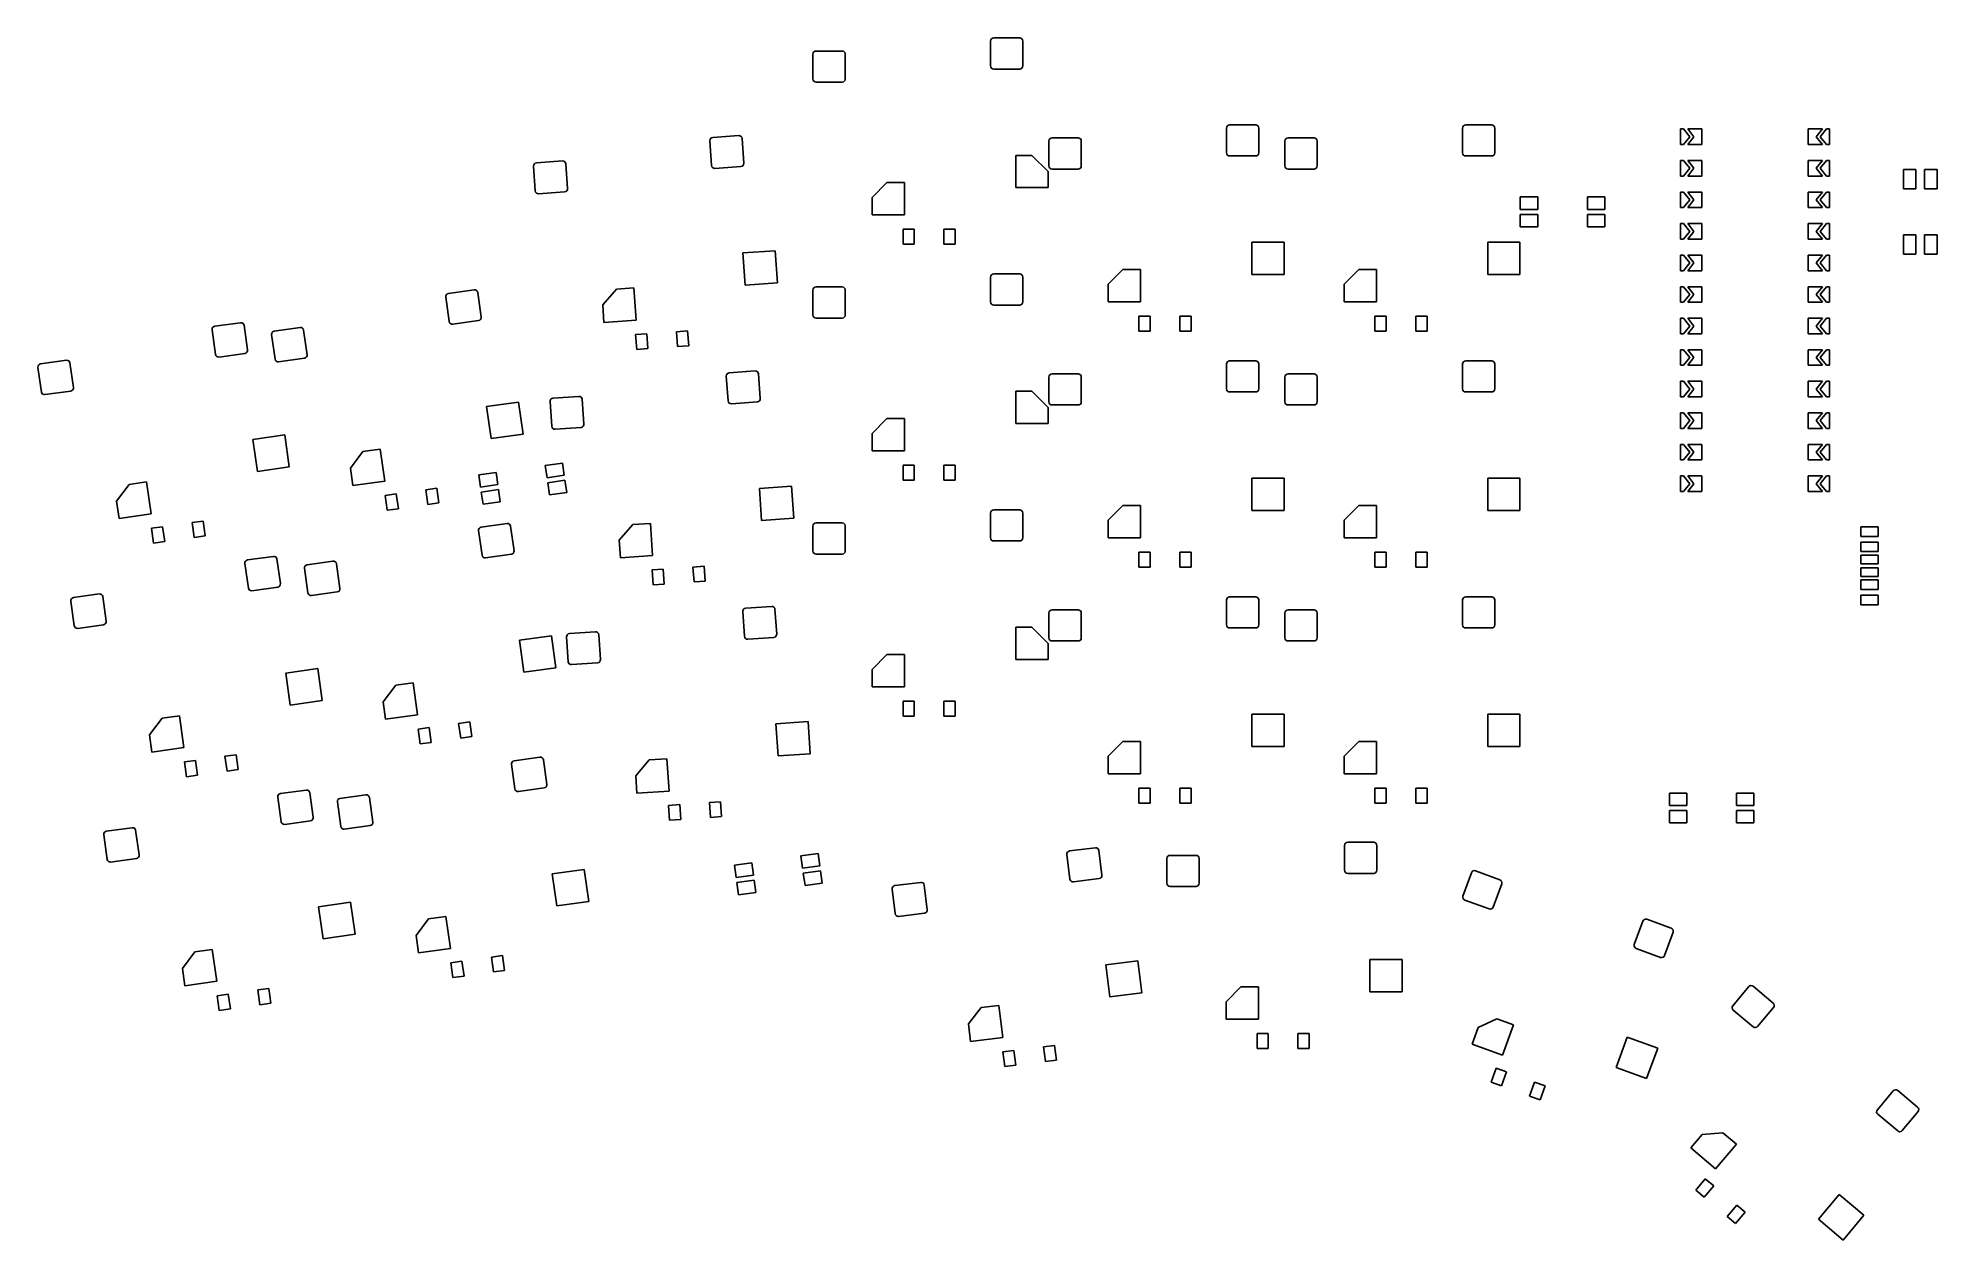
# Model space of a CAD drawing. Extents: x 2.53 to 8.55, y -5.71 to -1.9.
import ezdxf

# ---------------------------------------------------------------- set-up
doc = ezdxf.new("R2010")
doc.units = 0
doc.header["$MEASUREMENT"] = 0
doc.layers.add('BLACK', color=7, linetype='CONTINUOUS')

msp = doc.modelspace()

# ---------------------------------------------------------------- linework, layer by layer
at = {"layer": 'BLACK', "linetype": 'CONTINUOUS'}
for p, q in [((5.5524, -1.9131), (5.5531, -1.9093)), ((5.5524, -1.9918), (5.5524, -1.9131)), ((5.5531, -1.9093), (5.5552, -1.9061)), ((5.5552, -1.9061), (5.5584, -1.904)), ((5.5584, -1.904), (5.5622, -1.9033)), ((5.5622, -1.9033), (5.6449, -1.9033)), ((5.6449, -1.9033), (5.6486, -1.904)), ((5.6486, -1.904), (5.6518, -1.9061)), ((5.6518, -1.9061), (5.654, -1.9093)), ((5.654, -1.9093), (5.6547, -1.9131)), ((5.6547, -1.9131), (5.6547, -1.9918)), ((4.9894, -1.9544), (4.9901, -1.9507)), ((4.9894, -2.0332), (4.9894, -1.9544)), ((4.9901, -1.9507), (4.9923, -1.9475)), ((4.9923, -1.9475), (4.9954, -1.9453)), ((4.9954, -1.9453), (4.9992, -1.9446)), ((4.9992, -1.9446), (5.0819, -1.9446)), ((5.0819, -1.9446), (5.0857, -1.9453)), ((5.0857, -1.9453), (5.0888, -1.9475)), ((5.0888, -1.9475), (5.091, -1.9507)), ((5.091, -1.9507), (5.0917, -1.9544)), ((5.0917, -1.9544), (5.0917, -2.0332)), ((4.9901, -2.0369), (4.9894, -2.0332)), ((4.9923, -2.0401), (4.9901, -2.0369)), ((4.9954, -2.0423), (4.9923, -2.0401)), ((4.9992, -2.043), (4.9954, -2.0423)), ((5.0819, -2.043), (4.9992, -2.043)), ((5.0857, -2.0423), (5.0819, -2.043)), ((5.0888, -2.0401), (5.0857, -2.0423)), ((5.091, -2.0369), (5.0888, -2.0401)), ((5.0917, -2.0332), (5.091, -2.0369)), ((5.5531, -1.9956), (5.5524, -1.9918)), ((5.5552, -1.9988), (5.5531, -1.9956)), ((5.5584, -2.0009), (5.5552, -1.9988)), ((5.5622, -2.0017), (5.5584, -2.0009)), ((5.6449, -2.0017), (5.5622, -2.0017)), ((5.6486, -2.0009), (5.6449, -2.0017)), ((5.6518, -1.9988), (5.6486, -2.0009)), ((5.654, -1.9956), (5.6518, -1.9988)), ((5.6547, -1.9918), (5.654, -1.9956)), ((4.6626, -2.229), (4.6631, -2.2252)), ((4.6631, -2.2252), (4.665, -2.2218)), ((4.665, -2.2218), (4.668, -2.2195)), ((4.668, -2.2195), (4.6717, -2.2185)), ((4.6717, -2.2185), (4.7542, -2.2127)), ((4.7542, -2.2127), (4.758, -2.2132)), ((4.758, -2.2132), (4.7613, -2.2151)), ((4.7613, -2.2151), (4.7637, -2.2181)), ((4.7637, -2.2181), (4.7647, -2.2218)), ((4.7647, -2.2218), (4.7702, -2.3004)), ((5.7374, -2.23), (5.7382, -2.2263)), ((5.7382, -2.2263), (5.7403, -2.2231)), ((5.7403, -2.2231), (5.7435, -2.2209)), ((5.7435, -2.2209), (5.7472, -2.2202)), ((5.7472, -2.2202), (5.8299, -2.2202)), ((5.8299, -2.2202), (5.8337, -2.2209)), ((5.8337, -2.2209), (5.8369, -2.2231)), ((5.8369, -2.2231), (5.839, -2.2263)), ((5.839, -2.2263), (5.8398, -2.23)), ((6.3004, -2.1887), (6.3011, -2.1849)), ((6.3004, -2.2674), (6.3004, -2.1887)), ((6.3011, -2.1849), (6.3033, -2.1817)), ((6.3033, -2.1817), (6.3065, -2.1796)), ((6.3065, -2.1796), (6.3102, -2.1789)), ((6.3102, -2.1789), (6.3929, -2.1789)), ((6.3929, -2.1789), (6.3967, -2.1796)), ((6.3967, -2.1796), (6.3999, -2.1817)), ((6.3999, -2.1817), (6.402, -2.1849)), ((6.402, -2.1849), (6.4028, -2.1887)), ((6.4028, -2.1887), (6.4028, -2.2674)), ((6.4854, -2.23), (6.4862, -2.2263)), ((6.4862, -2.2263), (6.4883, -2.2231)), ((6.4883, -2.2231), (6.4915, -2.2209)), ((6.4915, -2.2209), (6.4953, -2.2202)), ((6.4953, -2.2202), (6.578, -2.2202)), ((6.578, -2.2202), (6.5817, -2.2209)), ((6.5817, -2.2209), (6.5849, -2.2231)), ((6.5849, -2.2231), (6.587, -2.2263)), ((6.587, -2.2263), (6.5878, -2.23)), ((7.0484, -2.1887), (7.0492, -2.1849)), ((7.0484, -2.2674), (7.0484, -2.1887)), ((7.0492, -2.1849), (7.0513, -2.1817)), ((7.0513, -2.1817), (7.0545, -2.1796)), ((7.0545, -2.1796), (7.0583, -2.1789)), ((7.0583, -2.1789), (7.1409, -2.1789)), ((7.1409, -2.1789), (7.1447, -2.1796)), ((7.1447, -2.1796), (7.1479, -2.1817)), ((7.1479, -2.1817), (7.15, -2.1849)), ((7.15, -2.1849), (7.1508, -2.1887)), ((7.1508, -2.1887), (7.1508, -2.2674)), ((7.7394, -2.2409), (7.7394, -2.1916)), ((7.7394, -2.1916), (7.7492, -2.1916)), ((7.7492, -2.1916), (7.7689, -2.2163)), ((7.7689, -2.2163), (7.7492, -2.2409)), ((7.7817, -2.2163), (7.762, -2.1916)), ((7.762, -2.1916), (7.8073, -2.1916)), ((7.762, -2.2409), (7.7817, -2.2163)), ((7.8073, -2.1916), (7.8073, -2.2409)), ((8.1439, -2.2409), (8.1439, -2.1916)), ((8.1439, -2.1916), (8.1892, -2.1916)), ((8.1892, -2.1916), (8.1695, -2.2163)), ((8.1695, -2.2163), (8.1892, -2.2409)), ((8.1823, -2.2163), (8.202, -2.1916)), ((8.202, -2.2409), (8.1823, -2.2163)), ((8.202, -2.1916), (8.2118, -2.1916)), ((8.2118, -2.1916), (8.2118, -2.2409)), ((4.6681, -2.3075), (4.6626, -2.229)), ((5.6321, -2.3777), (5.6321, -2.2753)), ((5.6321, -2.2753), (5.6833, -2.2753)), ((5.6833, -2.2753), (5.7344, -2.3265)), ((5.7374, -2.3088), (5.7374, -2.23)), ((5.8398, -2.23), (5.8398, -2.3088)), ((6.3011, -2.2712), (6.3004, -2.2674)), ((6.3033, -2.2744), (6.3011, -2.2712)), ((6.3065, -2.2765), (6.3033, -2.2744)), ((6.3102, -2.2773), (6.3065, -2.2765)), ((6.3929, -2.2773), (6.3102, -2.2773)), ((6.3967, -2.2765), (6.3929, -2.2773)), ((6.3999, -2.2744), (6.3967, -2.2765)), ((6.402, -2.2712), (6.3999, -2.2744)), ((6.4028, -2.2674), (6.402, -2.2712)), ((6.4854, -2.3088), (6.4854, -2.23)), ((6.5878, -2.23), (6.5878, -2.3088)), ((7.0492, -2.2712), (7.0484, -2.2674)), ((7.0513, -2.2744), (7.0492, -2.2712)), ((7.0545, -2.2765), (7.0513, -2.2744)), ((7.0583, -2.2773), (7.0545, -2.2765)), ((7.1409, -2.2773), (7.0583, -2.2773)), ((7.1447, -2.2765), (7.1409, -2.2773)), ((7.1479, -2.2744), (7.1447, -2.2765)), ((7.15, -2.2712), (7.1479, -2.2744)), ((7.1508, -2.2674), (7.15, -2.2712)), ((7.7492, -2.2409), (7.7394, -2.2409)), ((7.8073, -2.2409), (7.762, -2.2409)), ((8.1892, -2.2409), (8.1439, -2.2409)), ((8.2118, -2.2409), (8.202, -2.2409)), ((4.1038, -2.3095), (4.1043, -2.3057)), ((4.1093, -2.388), (4.1038, -2.3095)), ((4.1043, -2.3057), (4.1062, -2.3023)), ((4.1062, -2.3023), (4.1093, -2.3)), ((4.1093, -2.3), (4.113, -2.299)), ((4.113, -2.299), (4.1954, -2.2932)), ((4.1954, -2.2932), (4.1992, -2.2937)), ((4.1992, -2.2937), (4.2026, -2.2956)), ((4.2026, -2.2956), (4.2049, -2.2986)), ((4.2049, -2.2986), (4.2059, -2.3023)), ((4.2059, -2.3023), (4.2114, -2.3809)), ((4.6691, -2.3112), (4.6681, -2.3075)), ((4.6714, -2.3143), (4.6691, -2.3112)), ((4.6748, -2.3162), (4.6714, -2.3143)), ((4.6786, -2.3167), (4.6748, -2.3162)), ((4.761, -2.3109), (4.6786, -2.3167)), ((4.7647, -2.3099), (4.761, -2.3109)), ((4.7678, -2.3075), (4.7647, -2.3099)), ((4.7697, -2.3042), (4.7678, -2.3075)), ((4.7702, -2.3004), (4.7697, -2.3042)), ((5.7344, -2.3265), (5.7344, -2.3777)), ((5.7382, -2.3125), (5.7374, -2.3088)), ((5.7403, -2.3157), (5.7382, -2.3125)), ((5.7435, -2.3179), (5.7403, -2.3157)), ((5.7472, -2.3186), (5.7435, -2.3179)), ((5.8299, -2.3186), (5.7472, -2.3186)), ((5.8337, -2.3179), (5.8299, -2.3186)), ((5.8369, -2.3157), (5.8337, -2.3179)), ((5.839, -2.3125), (5.8369, -2.3157)), ((5.8398, -2.3088), (5.839, -2.3125)), ((6.4862, -2.3125), (6.4854, -2.3088)), ((6.4883, -2.3157), (6.4862, -2.3125)), ((6.4915, -2.3179), (6.4883, -2.3157)), ((6.4953, -2.3186), (6.4915, -2.3179)), ((6.578, -2.3186), (6.4953, -2.3186)), ((6.5817, -2.3179), (6.578, -2.3186)), ((6.5849, -2.3157), (6.5817, -2.3179)), ((6.587, -2.3125), (6.5849, -2.3157)), ((6.5878, -2.3088), (6.587, -2.3125)), ((7.7394, -2.3409), (7.7394, -2.2916)), ((7.7394, -2.2916), (7.7492, -2.2916)), ((7.7492, -2.3409), (7.7394, -2.3409)), ((7.7492, -2.2916), (7.7689, -2.3163)), ((7.7689, -2.3163), (7.7492, -2.3409)), ((7.7817, -2.3163), (7.762, -2.2916)), ((7.762, -2.2916), (7.8073, -2.2916)), ((7.762, -2.3409), (7.7817, -2.3163)), ((7.8073, -2.3409), (7.762, -2.3409)), ((7.8073, -2.2916), (7.8073, -2.3409)), ((8.1439, -2.3409), (8.1439, -2.2916)), ((8.1439, -2.2916), (8.1892, -2.2916)), ((8.1892, -2.3409), (8.1439, -2.3409)), ((8.1892, -2.2916), (8.1695, -2.3163)), ((8.1695, -2.3163), (8.1892, -2.3409)), ((8.1823, -2.3163), (8.202, -2.2916)), ((8.202, -2.3409), (8.1823, -2.3163)), ((8.202, -2.2916), (8.2118, -2.2916)), ((8.2118, -2.3409), (8.202, -2.3409)), ((8.2118, -2.2916), (8.2118, -2.3409)), ((8.4461, -2.3816), (8.4461, -2.3206)), ((8.4461, -2.3206), (8.4854, -2.3206)), ((8.4854, -2.3206), (8.4854, -2.3816)), ((8.513, -2.3816), (8.513, -2.3206)), ((8.513, -2.3206), (8.5524, -2.3206)), ((8.5524, -2.3206), (8.5524, -2.3816)), ((4.1103, -2.3917), (4.1093, -2.388)), ((4.1127, -2.3948), (4.1103, -2.3917)), ((4.116, -2.3967), (4.1127, -2.3948)), ((4.1198, -2.3972), (4.116, -2.3967)), ((4.2023, -2.3914), (4.1198, -2.3972)), ((4.206, -2.3904), (4.2023, -2.3914)), ((4.209, -2.388), (4.206, -2.3904)), ((4.211, -2.3847), (4.209, -2.388)), ((4.2114, -2.3809), (4.211, -2.3847)), ((5.1774, -2.4085), (5.2239, -2.3619)), ((5.2239, -2.3619), (5.2797, -2.3619)), ((5.2797, -2.3619), (5.2797, -2.4643)), ((5.7344, -2.3777), (5.6321, -2.3777)), ((7.2315, -2.4466), (7.2315, -2.4072)), ((7.2315, -2.4072), (7.2866, -2.4072)), ((7.2866, -2.4072), (7.2866, -2.4466)), ((7.4441, -2.4466), (7.4441, -2.4072)), ((7.4441, -2.4072), (7.4992, -2.4072)), ((7.4992, -2.4072), (7.4992, -2.4466)), ((7.7394, -2.4409), (7.7394, -2.3916)), ((7.7394, -2.3916), (7.7492, -2.3916)), ((7.7492, -2.3916), (7.7689, -2.4163)), ((7.7817, -2.4163), (7.762, -2.3916)), ((7.762, -2.3916), (7.8073, -2.3916)), ((7.8073, -2.3916), (7.8073, -2.4409)), ((8.1439, -2.4409), (8.1439, -2.3916)), ((8.1439, -2.3916), (8.1892, -2.3916)), ((8.1892, -2.3916), (8.1695, -2.4163)), ((8.1823, -2.4163), (8.202, -2.3916)), ((8.202, -2.3916), (8.2118, -2.3916)), ((8.2118, -2.3916), (8.2118, -2.4409)), ((8.4854, -2.3816), (8.4461, -2.3816)), ((8.5524, -2.3816), (8.513, -2.3816)), ((5.1774, -2.4643), (5.1774, -2.4085)), ((5.2797, -2.4643), (5.1774, -2.4643)), ((7.2866, -2.4466), (7.2315, -2.4466)), ((7.2315, -2.5017), (7.2315, -2.4623)), ((7.2315, -2.4623), (7.2866, -2.4623)), ((7.2866, -2.4623), (7.2866, -2.5017)), ((7.4992, -2.4466), (7.4441, -2.4466)), ((7.4441, -2.5017), (7.4441, -2.4623)), ((7.4441, -2.4623), (7.4992, -2.4623)), ((7.4992, -2.4623), (7.4992, -2.5017)), ((7.7492, -2.4409), (7.7394, -2.4409)), ((7.7689, -2.4163), (7.7492, -2.4409)), ((7.762, -2.4409), (7.7817, -2.4163)), ((7.8073, -2.4409), (7.762, -2.4409)), ((8.1892, -2.4409), (8.1439, -2.4409)), ((8.1695, -2.4163), (8.1892, -2.4409)), ((8.202, -2.4409), (8.1823, -2.4163)), ((8.2118, -2.4409), (8.202, -2.4409)), ((5.2748, -2.5568), (5.2748, -2.5096)), ((5.2748, -2.5096), (5.3102, -2.5096)), ((5.3102, -2.5096), (5.3102, -2.5568)), ((5.4047, -2.5568), (5.4047, -2.5096)), ((5.4047, -2.5096), (5.4402, -2.5096)), ((5.4402, -2.5096), (5.4402, -2.5568)), ((7.2866, -2.5017), (7.2315, -2.5017)), ((7.4992, -2.5017), (7.4441, -2.5017)), ((7.7394, -2.5409), (7.7394, -2.4916)), ((7.7394, -2.4916), (7.7492, -2.4916)), ((7.7492, -2.4916), (7.7689, -2.5163)), ((7.7689, -2.5163), (7.7492, -2.5409)), ((7.7817, -2.5163), (7.762, -2.4916)), ((7.762, -2.4916), (7.8073, -2.4916)), ((7.762, -2.5409), (7.7817, -2.5163)), ((7.8073, -2.4916), (7.8073, -2.5409)), ((8.1439, -2.5409), (8.1439, -2.4916)), ((8.1439, -2.4916), (8.1892, -2.4916)), ((8.1892, -2.4916), (8.1695, -2.5163)), ((8.1695, -2.5163), (8.1892, -2.5409)), ((8.1823, -2.5163), (8.202, -2.4916)), ((8.202, -2.5409), (8.1823, -2.5163)), ((8.202, -2.4916), (8.2118, -2.4916)), ((8.2118, -2.4916), (8.2118, -2.5409)), ((8.4461, -2.5883), (8.4461, -2.5273)), ((8.4461, -2.5273), (8.4854, -2.5273)), ((8.4854, -2.5273), (8.4854, -2.5883)), ((8.513, -2.5883), (8.513, -2.5273)), ((8.513, -2.5273), (8.5524, -2.5273)), ((8.5524, -2.5273), (8.5524, -2.5883)), ((4.7674, -2.5847), (4.8695, -2.5776)), ((4.7745, -2.6869), (4.7674, -2.5847)), ((4.8695, -2.5776), (4.8766, -2.6797)), ((5.3102, -2.5568), (5.2748, -2.5568)), ((5.4402, -2.5568), (5.4047, -2.5568)), ((6.3801, -2.6533), (6.3801, -2.5509)), ((6.3801, -2.5509), (6.4825, -2.5509)), ((6.4825, -2.5509), (6.4825, -2.6533)), ((7.1281, -2.6533), (7.1281, -2.5509)), ((7.1281, -2.5509), (7.2305, -2.5509)), ((7.2305, -2.5509), (7.2305, -2.6533)), ((7.7492, -2.5409), (7.7394, -2.5409)), ((7.8073, -2.5409), (7.762, -2.5409)), ((8.1892, -2.5409), (8.1439, -2.5409)), ((8.2118, -2.5409), (8.202, -2.5409)), ((8.4854, -2.5883), (8.4461, -2.5883)), ((8.5524, -2.5883), (8.513, -2.5883)), ((5.9254, -2.6841), (5.972, -2.6375)), ((5.972, -2.6375), (6.0278, -2.6375)), ((6.0278, -2.6375), (6.0278, -2.7399)), ((6.6734, -2.6841), (6.72, -2.6375)), ((6.72, -2.6375), (6.7758, -2.6375)), ((6.7758, -2.6375), (6.7758, -2.7399)), ((7.7394, -2.6409), (7.7394, -2.5916)), ((7.7394, -2.5916), (7.7492, -2.5916)), ((7.7492, -2.6409), (7.7394, -2.6409)), ((7.7492, -2.5916), (7.7689, -2.6163)), ((7.7689, -2.6163), (7.7492, -2.6409)), ((7.7817, -2.6163), (7.762, -2.5916)), ((7.762, -2.5916), (7.8073, -2.5916)), ((7.762, -2.6409), (7.7817, -2.6163)), ((7.8073, -2.6409), (7.762, -2.6409)), ((7.8073, -2.5916), (7.8073, -2.6409)), ((8.1439, -2.6409), (8.1439, -2.5916)), ((8.1439, -2.5916), (8.1892, -2.5916)), ((8.1892, -2.6409), (8.1439, -2.6409)), ((8.1892, -2.5916), (8.1695, -2.6163)), ((8.1695, -2.6163), (8.1892, -2.6409)), ((8.1823, -2.6163), (8.202, -2.5916)), ((8.202, -2.6409), (8.1823, -2.6163)), ((8.202, -2.5916), (8.2118, -2.5916)), ((8.2118, -2.6409), (8.202, -2.6409)), ((8.2118, -2.5916), (8.2118, -2.6409)), ((3.8338, -2.7131), (3.9156, -2.7016)), ((3.9156, -2.7016), (3.9195, -2.7018)), ((3.9195, -2.7018), (3.9229, -2.7035)), ((3.9229, -2.7035), (3.9255, -2.7063)), ((3.9255, -2.7063), (3.9268, -2.71)), ((4.323, -2.7493), (4.3663, -2.6996)), ((4.3663, -2.6996), (4.4219, -2.6957)), ((4.4219, -2.6957), (4.429, -2.7978)), ((4.8766, -2.6797), (4.7745, -2.6869)), ((4.9894, -2.7025), (4.9901, -2.6987)), ((4.9894, -2.7812), (4.9894, -2.7025)), ((4.9901, -2.6987), (4.9923, -2.6955)), ((4.9923, -2.6955), (4.9954, -2.6934)), ((4.9954, -2.6934), (4.9992, -2.6926)), ((4.9992, -2.6926), (5.0819, -2.6926)), ((5.0819, -2.6926), (5.0857, -2.6934)), ((5.0857, -2.6934), (5.0888, -2.6955)), ((5.0888, -2.6955), (5.091, -2.6987)), ((5.091, -2.6987), (5.0917, -2.7025)), ((5.0917, -2.7025), (5.0917, -2.7812)), ((5.5524, -2.6611), (5.5531, -2.6574)), ((5.5524, -2.7399), (5.5524, -2.6611)), ((5.5531, -2.6574), (5.5552, -2.6542)), ((5.5552, -2.6542), (5.5584, -2.652)), ((5.5584, -2.652), (5.5622, -2.6513)), ((5.5622, -2.6513), (5.6449, -2.6513)), ((5.6449, -2.6513), (5.6486, -2.652)), ((5.6486, -2.652), (5.6518, -2.6542)), ((5.6518, -2.6542), (5.654, -2.6574)), ((5.654, -2.6574), (5.6547, -2.6611)), ((5.6547, -2.6611), (5.6547, -2.7399)), ((5.9254, -2.7399), (5.9254, -2.6841)), ((6.4825, -2.6533), (6.3801, -2.6533)), ((6.6734, -2.7399), (6.6734, -2.6841)), ((7.2305, -2.6533), (7.1281, -2.6533)), ((7.7394, -2.7409), (7.7394, -2.6916)), ((7.7394, -2.6916), (7.7492, -2.6916)), ((7.7492, -2.6916), (7.7689, -2.7163)), ((7.7817, -2.7163), (7.762, -2.6916)), ((7.762, -2.6916), (7.8073, -2.6916)), ((7.8073, -2.6916), (7.8073, -2.7409)), ((8.1439, -2.7409), (8.1439, -2.6916)), ((8.1439, -2.6916), (8.1892, -2.6916)), ((8.1892, -2.6916), (8.1695, -2.7163)), ((8.1823, -2.7163), (8.202, -2.6916)), ((8.202, -2.6916), (8.2118, -2.6916)), ((8.2118, -2.6916), (8.2118, -2.7409)), ((3.8254, -2.7242), (3.8256, -2.7204)), ((3.8364, -2.8022), (3.8254, -2.7242)), ((3.8256, -2.7204), (3.8273, -2.7169)), ((3.8273, -2.7169), (3.8301, -2.7144)), ((3.8301, -2.7144), (3.8338, -2.7131)), ((3.9268, -2.71), (3.9377, -2.7879)), ((4.3269, -2.805), (4.323, -2.7493)), ((5.5531, -2.7436), (5.5524, -2.7399)), ((5.5552, -2.7468), (5.5531, -2.7436)), ((5.5584, -2.749), (5.5552, -2.7468)), ((5.5622, -2.7497), (5.5584, -2.749)), ((5.6449, -2.7497), (5.5622, -2.7497)), ((5.6486, -2.749), (5.6449, -2.7497)), ((5.6518, -2.7468), (5.6486, -2.749)), ((5.654, -2.7436), (5.6518, -2.7468)), ((5.6547, -2.7399), (5.654, -2.7436)), ((6.0278, -2.7399), (5.9254, -2.7399)), ((6.7758, -2.7399), (6.6734, -2.7399)), ((7.7492, -2.7409), (7.7394, -2.7409)), ((7.7689, -2.7163), (7.7492, -2.7409)), ((7.762, -2.7409), (7.7817, -2.7163)), ((7.8073, -2.7409), (7.762, -2.7409)), ((8.1892, -2.7409), (8.1439, -2.7409)), ((8.1695, -2.7163), (8.1892, -2.7409)), ((8.202, -2.7409), (8.1823, -2.7163)), ((8.2118, -2.7409), (8.202, -2.7409)), ((3.0846, -2.8283), (3.0849, -2.8245)), ((3.0956, -2.9063), (3.0846, -2.8283)), ((3.0849, -2.8245), (3.0865, -2.821)), ((3.0865, -2.821), (3.0894, -2.8185)), ((3.0894, -2.8185), (3.093, -2.8172)), ((3.093, -2.8172), (3.1749, -2.8057)), ((3.1749, -2.8057), (3.1787, -2.8059)), ((3.1787, -2.8059), (3.1822, -2.8076)), ((3.1822, -2.8076), (3.1847, -2.8104)), ((3.1847, -2.8104), (3.186, -2.8141)), ((3.186, -2.8141), (3.197, -2.892)), ((3.282, -2.8324), (3.3639, -2.8209)), ((3.3639, -2.8209), (3.3677, -2.8211)), ((3.3677, -2.8211), (3.3712, -2.8228)), ((3.3712, -2.8228), (3.3737, -2.8256)), ((3.3737, -2.8256), (3.375, -2.8292)), ((3.8376, -2.8058), (3.8364, -2.8022)), ((3.8402, -2.8087), (3.8376, -2.8058)), ((3.8436, -2.8103), (3.8402, -2.8087)), ((3.8475, -2.8106), (3.8436, -2.8103)), ((3.9293, -2.799), (3.8475, -2.8106)), ((3.933, -2.7978), (3.9293, -2.799)), ((3.9358, -2.7952), (3.933, -2.7978)), ((3.9375, -2.7918), (3.9358, -2.7952)), ((3.9377, -2.7879), (3.9375, -2.7918)), ((4.429, -2.7978), (4.3269, -2.805)), ((4.9901, -2.785), (4.9894, -2.7812)), ((4.9923, -2.7882), (4.9901, -2.785)), ((4.9954, -2.7903), (4.9923, -2.7882)), ((4.9992, -2.7911), (4.9954, -2.7903)), ((5.0819, -2.7911), (4.9992, -2.7911)), ((5.0857, -2.7903), (5.0819, -2.7911)), ((5.0888, -2.7882), (5.0857, -2.7903)), ((5.091, -2.785), (5.0888, -2.7882)), ((5.0917, -2.7812), (5.091, -2.785)), ((6.0228, -2.8324), (6.0228, -2.7852)), ((6.0228, -2.7852), (6.0583, -2.7852)), ((6.0583, -2.7852), (6.0583, -2.8324)), ((6.1528, -2.8324), (6.1528, -2.7852)), ((6.1528, -2.7852), (6.1882, -2.7852)), ((6.1882, -2.7852), (6.1882, -2.8324)), ((6.7709, -2.8324), (6.7709, -2.7852)), ((6.7709, -2.7852), (6.8063, -2.7852)), ((6.8063, -2.7852), (6.8063, -2.8324)), ((6.9008, -2.8324), (6.9008, -2.7852)), ((6.9008, -2.7852), (6.9362, -2.7852)), ((6.9362, -2.7852), (6.9362, -2.8324)), ((7.7394, -2.8409), (7.7394, -2.7916)), ((7.7394, -2.7916), (7.7492, -2.7916)), ((7.7492, -2.7916), (7.7689, -2.8163)), ((7.7689, -2.8163), (7.7492, -2.8409)), ((7.7817, -2.8163), (7.762, -2.7916)), ((7.762, -2.7916), (7.8073, -2.7916)), ((7.762, -2.8409), (7.7817, -2.8163)), ((7.8073, -2.7916), (7.8073, -2.8409)), ((8.1439, -2.8409), (8.1439, -2.7916)), ((8.1439, -2.7916), (8.1892, -2.7916)), ((8.1892, -2.7916), (8.1695, -2.8163)), ((8.1695, -2.8163), (8.1892, -2.8409)), ((8.1823, -2.8163), (8.202, -2.7916)), ((8.202, -2.8409), (8.1823, -2.8163)), ((8.202, -2.7916), (8.2118, -2.7916)), ((8.2118, -2.7916), (8.2118, -2.8409)), ((3.2736, -2.8435), (3.2739, -2.8397)), ((3.2846, -2.9215), (3.2736, -2.8435)), ((3.2739, -2.8397), (3.2755, -2.8362)), ((3.2755, -2.8362), (3.2784, -2.8336)), ((3.2784, -2.8336), (3.282, -2.8324)), ((3.375, -2.8292), (3.386, -2.9072)), ((4.4273, -2.8433), (4.4626, -2.8409)), ((4.4306, -2.8905), (4.4273, -2.8433)), ((4.4659, -2.888), (4.4306, -2.8905)), ((4.4626, -2.8409), (4.4659, -2.888)), ((4.5569, -2.8343), (4.5922, -2.8318)), ((4.5602, -2.8814), (4.5569, -2.8343)), ((4.5955, -2.8789), (4.5602, -2.8814)), ((4.5922, -2.8318), (4.5955, -2.8789)), ((6.0583, -2.8324), (6.0228, -2.8324)), ((6.1882, -2.8324), (6.1528, -2.8324)), ((6.8063, -2.8324), (6.7709, -2.8324)), ((6.9362, -2.8324), (6.9008, -2.8324)), ((7.7492, -2.8409), (7.7394, -2.8409)), ((7.8073, -2.8409), (7.762, -2.8409)), ((8.1892, -2.8409), (8.1439, -2.8409)), ((8.2118, -2.8409), (8.202, -2.8409)), ((2.5329, -2.9476), (2.5331, -2.9438)), ((2.5438, -3.0256), (2.5329, -2.9476)), ((2.5331, -2.9438), (2.5348, -2.9403)), ((2.5348, -2.9403), (2.5376, -2.9377)), ((2.5376, -2.9377), (2.5413, -2.9365)), ((2.5413, -2.9365), (2.6231, -2.925)), ((2.6231, -2.925), (2.627, -2.9252)), ((2.627, -2.9252), (2.6304, -2.9269)), ((2.6304, -2.9269), (2.633, -2.9297)), ((2.633, -2.9297), (2.6342, -2.9334)), ((2.6342, -2.9334), (2.6452, -3.0113)), ((3.0969, -2.9099), (3.0956, -2.9063)), ((3.0994, -2.9128), (3.0969, -2.9099)), ((3.1029, -2.9144), (3.0994, -2.9128)), ((3.1067, -2.9147), (3.1029, -2.9144)), ((3.1886, -2.9032), (3.1067, -2.9147)), ((3.1922, -2.9019), (3.1886, -2.9032)), ((3.1951, -2.8993), (3.1922, -2.9019)), ((3.1968, -2.8959), (3.1951, -2.8993)), ((3.197, -2.892), (3.1968, -2.8959)), ((3.2859, -2.9251), (3.2846, -2.9215)), ((3.2884, -2.928), (3.2859, -2.9251)), ((3.2919, -2.9296), (3.2884, -2.928)), ((3.2957, -2.9298), (3.2919, -2.9296)), ((3.3776, -2.9183), (3.2957, -2.9298)), ((3.3812, -2.9171), (3.3776, -2.9183)), ((3.3841, -2.9145), (3.3812, -2.9171)), ((3.3857, -2.9111), (3.3841, -2.9145)), ((3.386, -2.9072), (3.3857, -2.9111)), ((6.3004, -2.9367), (6.3011, -2.933)), ((6.3004, -3.0155), (6.3004, -2.9367)), ((6.3011, -2.933), (6.3033, -2.9298)), ((6.3033, -2.9298), (6.3065, -2.9276)), ((6.3065, -2.9276), (6.3102, -2.9269)), ((6.3102, -2.9269), (6.3929, -2.9269)), ((6.3929, -2.9269), (6.3967, -2.9276)), ((6.3967, -2.9276), (6.3999, -2.9298)), ((6.3999, -2.9298), (6.402, -2.933)), ((6.402, -2.933), (6.4028, -2.9367)), ((6.4028, -2.9367), (6.4028, -3.0155)), ((7.0484, -2.9367), (7.0492, -2.933)), ((7.0484, -3.0155), (7.0484, -2.9367)), ((7.0492, -2.933), (7.0513, -2.9298)), ((7.0513, -2.9298), (7.0545, -2.9276)), ((7.0545, -2.9276), (7.0583, -2.9269)), ((7.0583, -2.9269), (7.1409, -2.9269)), ((7.1409, -2.9269), (7.1447, -2.9276)), ((7.1447, -2.9276), (7.1479, -2.9298)), ((7.1479, -2.9298), (7.15, -2.933)), ((7.15, -2.933), (7.1508, -2.9367)), ((7.1508, -2.9367), (7.1508, -3.0155)), ((7.7394, -2.9409), (7.7394, -2.8916)), ((7.7394, -2.8916), (7.7492, -2.8916)), ((7.7492, -2.9409), (7.7394, -2.9409)), ((7.7492, -2.8916), (7.7689, -2.9163)), ((7.7689, -2.9163), (7.7492, -2.9409)), ((7.7817, -2.9163), (7.762, -2.8916)), ((7.762, -2.8916), (7.8073, -2.8916)), ((7.762, -2.9409), (7.7817, -2.9163)), ((7.8073, -2.9409), (7.762, -2.9409)), ((7.8073, -2.8916), (7.8073, -2.9409)), ((8.1439, -2.9409), (8.1439, -2.8916)), ((8.1439, -2.8916), (8.1892, -2.8916)), ((8.1892, -2.9409), (8.1439, -2.9409)), ((8.1892, -2.8916), (8.1695, -2.9163)), ((8.1695, -2.9163), (8.1892, -2.9409)), ((8.1823, -2.9163), (8.202, -2.8916)), ((8.202, -2.9409), (8.1823, -2.9163)), ((8.202, -2.8916), (8.2118, -2.8916)), ((8.2118, -2.9409), (8.202, -2.9409)), ((8.2118, -2.8916), (8.2118, -2.9409)), ((4.7147, -2.9752), (4.7152, -2.9714)), ((4.7202, -3.0537), (4.7147, -2.9752)), ((4.7152, -2.9714), (4.7171, -2.968)), ((4.7171, -2.968), (4.7202, -2.9657)), ((4.7202, -2.9657), (4.7239, -2.9647)), ((4.7239, -2.9647), (4.8064, -2.9589)), ((4.8064, -2.9589), (4.8102, -2.9594)), ((4.8102, -2.9594), (4.8135, -2.9613)), ((4.8135, -2.9613), (4.8159, -2.9643)), ((4.8159, -2.9643), (4.8169, -2.968)), ((4.8169, -2.968), (4.8224, -3.0466)), ((5.7374, -2.9781), (5.7382, -2.9743)), ((5.7374, -3.0568), (5.7374, -2.9781)), ((5.7382, -2.9743), (5.7403, -2.9711)), ((5.7403, -2.9711), (5.7435, -2.969)), ((5.7435, -2.969), (5.7472, -2.9682)), ((5.7472, -2.9682), (5.8299, -2.9682)), ((5.8299, -2.9682), (5.8337, -2.969)), ((5.8337, -2.969), (5.8369, -2.9711)), ((5.8369, -2.9711), (5.839, -2.9743)), ((5.839, -2.9743), (5.8398, -2.9781)), ((5.8398, -2.9781), (5.8398, -3.0568)), ((6.4854, -2.9781), (6.4862, -2.9743)), ((6.4854, -3.0568), (6.4854, -2.9781)), ((6.4862, -2.9743), (6.4883, -2.9711)), ((6.4883, -2.9711), (6.4915, -2.969)), ((6.4915, -2.969), (6.4953, -2.9682)), ((6.4953, -2.9682), (6.578, -2.9682)), ((6.578, -2.9682), (6.5817, -2.969)), ((6.5817, -2.969), (6.5849, -2.9711)), ((6.5849, -2.9711), (6.587, -2.9743)), ((6.587, -2.9743), (6.5878, -2.9781)), ((6.5878, -2.9781), (6.5878, -3.0568)), ((7.7394, -3.0409), (7.7394, -2.9916)), ((7.7394, -2.9916), (7.7492, -2.9916)), ((7.7492, -2.9916), (7.7689, -3.0163)), ((7.7817, -3.0163), (7.762, -2.9916)), ((7.762, -2.9916), (7.8073, -2.9916)), ((7.8073, -2.9916), (7.8073, -3.0409)), ((8.1439, -3.0409), (8.1439, -2.9916)), ((8.1439, -2.9916), (8.1892, -2.9916)), ((8.1892, -2.9916), (8.1695, -3.0163)), ((8.1823, -3.0163), (8.202, -2.9916)), ((8.202, -2.9916), (8.2118, -2.9916)), ((8.2118, -2.9916), (8.2118, -3.0409)), ((2.5451, -3.0292), (2.5438, -3.0256)), ((2.5477, -3.0321), (2.5451, -3.0292)), ((2.5511, -3.0337), (2.5477, -3.0321)), ((2.555, -3.0339), (2.5511, -3.0337)), ((2.6368, -3.0224), (2.555, -3.0339)), ((2.6405, -3.0212), (2.6368, -3.0224)), ((2.6433, -3.0186), (2.6405, -3.0212)), ((2.645, -3.0152), (2.6433, -3.0186)), ((2.6452, -3.0113), (2.645, -3.0152)), ((3.9548, -3.0718), (4.0561, -3.0575)), ((4.0561, -3.0575), (4.0704, -3.1589)), ((4.156, -3.0557), (4.1565, -3.0519)), ((4.1615, -3.1342), (4.156, -3.0557)), ((4.1565, -3.0519), (4.1584, -3.0486)), ((4.1584, -3.0486), (4.1614, -3.0462)), ((4.1614, -3.0462), (4.1651, -3.0452)), ((4.1651, -3.0452), (4.2476, -3.0394)), ((4.2476, -3.0394), (4.2514, -3.0399)), ((4.2514, -3.0399), (4.2548, -3.0418)), ((4.2548, -3.0418), (4.2571, -3.0449)), ((4.2571, -3.0449), (4.2581, -3.0486)), ((4.2581, -3.0486), (4.2636, -3.1271)), ((4.7213, -3.0574), (4.7202, -3.0537)), ((4.7236, -3.0605), (4.7213, -3.0574)), ((4.7269, -3.0624), (4.7236, -3.0605)), ((4.7307, -3.0629), (4.7269, -3.0624)), ((4.8132, -3.0571), (4.7307, -3.0629)), ((4.8169, -3.0561), (4.8132, -3.0571)), ((4.82, -3.0537), (4.8169, -3.0561)), ((4.8219, -3.0504), (4.82, -3.0537)), ((4.8224, -3.0466), (4.8219, -3.0504)), ((5.6321, -3.1257), (5.6321, -3.0233)), ((5.6321, -3.0233), (5.6833, -3.0233)), ((5.6833, -3.0233), (5.7344, -3.0745)), ((5.7382, -3.0606), (5.7374, -3.0568)), ((5.7403, -3.0638), (5.7382, -3.0606)), ((5.7435, -3.0659), (5.7403, -3.0638)), ((5.7472, -3.0666), (5.7435, -3.0659)), ((5.8299, -3.0666), (5.7472, -3.0666)), ((5.8337, -3.0659), (5.8299, -3.0666)), ((5.8369, -3.0638), (5.8337, -3.0659)), ((5.839, -3.0606), (5.8369, -3.0638)), ((5.8398, -3.0568), (5.839, -3.0606)), ((6.3011, -3.0192), (6.3004, -3.0155)), ((6.3033, -3.0224), (6.3011, -3.0192)), ((6.3065, -3.0246), (6.3033, -3.0224)), ((6.3102, -3.0253), (6.3065, -3.0246)), ((6.3929, -3.0253), (6.3102, -3.0253)), ((6.3967, -3.0246), (6.3929, -3.0253)), ((6.3999, -3.0224), (6.3967, -3.0246)), ((6.402, -3.0192), (6.3999, -3.0224)), ((6.4028, -3.0155), (6.402, -3.0192)), ((6.4862, -3.0606), (6.4854, -3.0568)), ((6.4883, -3.0638), (6.4862, -3.0606)), ((6.4915, -3.0659), (6.4883, -3.0638)), ((6.4953, -3.0666), (6.4915, -3.0659)), ((6.578, -3.0666), (6.4953, -3.0666)), ((6.5817, -3.0659), (6.578, -3.0666)), ((6.5849, -3.0638), (6.5817, -3.0659)), ((6.587, -3.0606), (6.5849, -3.0638)), ((6.5878, -3.0568), (6.587, -3.0606)), ((7.0492, -3.0192), (7.0484, -3.0155)), ((7.0513, -3.0224), (7.0492, -3.0192)), ((7.0545, -3.0246), (7.0513, -3.0224)), ((7.0583, -3.0253), (7.0545, -3.0246)), ((7.1409, -3.0253), (7.0583, -3.0253)), ((7.1447, -3.0246), (7.1409, -3.0253)), ((7.1479, -3.0224), (7.1447, -3.0246)), ((7.15, -3.0192), (7.1479, -3.0224)), ((7.1508, -3.0155), (7.15, -3.0192)), ((7.7492, -3.0409), (7.7394, -3.0409)), ((7.7689, -3.0163), (7.7492, -3.0409)), ((7.762, -3.0409), (7.7817, -3.0163)), ((7.8073, -3.0409), (7.762, -3.0409)), ((8.1892, -3.0409), (8.1439, -3.0409)), ((8.1695, -3.0163), (8.1892, -3.0409)), ((8.202, -3.0409), (8.1823, -3.0163)), ((8.2118, -3.0409), (8.202, -3.0409)), ((3.969, -3.1732), (3.9548, -3.0718)), ((4.2636, -3.1271), (4.2631, -3.1309)), ((5.1774, -3.1565), (5.2239, -3.11)), ((5.2239, -3.11), (5.2797, -3.11)), ((5.2797, -3.11), (5.2797, -3.2123)), ((5.7344, -3.1257), (5.6321, -3.1257)), ((5.7344, -3.0745), (5.7344, -3.1257)), ((7.7394, -3.1409), (7.7394, -3.0916)), ((7.7394, -3.0916), (7.7492, -3.0916)), ((7.7492, -3.0916), (7.7689, -3.1163)), ((7.7689, -3.1163), (7.7492, -3.1409)), ((7.7817, -3.1163), (7.762, -3.0916)), ((7.762, -3.0916), (7.8073, -3.0916)), ((7.762, -3.1409), (7.7817, -3.1163)), ((7.8073, -3.0916), (7.8073, -3.1409)), ((8.1439, -3.1409), (8.1439, -3.0916)), ((8.1439, -3.0916), (8.1892, -3.0916)), ((8.1892, -3.0916), (8.1695, -3.1163)), ((8.1695, -3.1163), (8.1892, -3.1409)), ((8.1823, -3.1163), (8.202, -3.0916)), ((8.202, -3.1409), (8.1823, -3.1163)), ((8.202, -3.0916), (8.2118, -3.0916)), ((8.2118, -3.0916), (8.2118, -3.1409)), ((3.214, -3.1759), (3.3154, -3.1616)), ((3.2282, -3.2773), (3.214, -3.1759)), ((3.3154, -3.1616), (3.3296, -3.263)), ((4.0704, -3.1589), (3.969, -3.1732)), ((4.1625, -3.138), (4.1615, -3.1342)), ((4.1649, -3.141), (4.1625, -3.138)), ((4.1682, -3.1429), (4.1649, -3.141)), ((4.172, -3.1434), (4.1682, -3.1429)), ((4.2545, -3.1376), (4.172, -3.1434)), ((4.2582, -3.1366), (4.2545, -3.1376)), ((4.2612, -3.1342), (4.2582, -3.1366)), ((4.2631, -3.1309), (4.2612, -3.1342)), ((5.1774, -3.2123), (5.1774, -3.1565)), ((7.7492, -3.1409), (7.7394, -3.1409)), ((7.8073, -3.1409), (7.762, -3.1409)), ((8.1892, -3.1409), (8.1439, -3.1409)), ((8.2118, -3.1409), (8.202, -3.1409)), ((3.523, -3.267), (3.5626, -3.2144)), ((3.5626, -3.2144), (3.6179, -3.2066)), ((3.6179, -3.2066), (3.6321, -3.308)), ((5.2797, -3.2123), (5.1774, -3.2123)), ((7.7394, -3.2409), (7.7394, -3.1916)), ((7.7394, -3.1916), (7.7492, -3.1916)), ((7.7492, -3.2409), (7.7394, -3.2409)), ((7.7492, -3.1916), (7.7689, -3.2163)), ((7.7689, -3.2163), (7.7492, -3.2409)), ((7.7817, -3.2163), (7.762, -3.1916)), ((7.762, -3.1916), (7.8073, -3.1916)), ((7.762, -3.2409), (7.7817, -3.2163)), ((7.8073, -3.2409), (7.762, -3.2409)), ((7.8073, -3.1916), (7.8073, -3.2409)), ((8.1439, -3.2409), (8.1439, -3.1916)), ((8.1439, -3.1916), (8.1892, -3.1916)), ((8.1892, -3.2409), (8.1439, -3.2409)), ((8.1892, -3.1916), (8.1695, -3.2163)), ((8.1695, -3.2163), (8.1892, -3.2409)), ((8.1823, -3.2163), (8.202, -3.1916)), ((8.202, -3.2409), (8.1823, -3.2163)), ((8.202, -3.1916), (8.2118, -3.1916)), ((8.2118, -3.2409), (8.202, -3.2409)), ((8.2118, -3.1916), (8.2118, -3.2409)), ((2.8219, -3.3185), (2.8771, -3.3107)), ((2.8771, -3.3107), (2.8914, -3.4121)), ((3.3296, -3.263), (3.2282, -3.2773)), ((3.5308, -3.3222), (3.523, -3.267)), ((3.6321, -3.308), (3.5308, -3.3222)), ((3.9305, -3.2879), (3.985, -3.2802)), ((3.9359, -3.3269), (3.9305, -3.2879)), ((3.985, -3.2802), (3.9905, -3.3192)), ((4.141, -3.2583), (4.1956, -3.2506)), ((4.1465, -3.2973), (4.141, -3.2583)), ((4.2011, -3.2896), (4.1465, -3.2973)), ((4.1487, -3.3129), (4.2032, -3.3052)), ((4.1956, -3.2506), (4.2011, -3.2896)), ((4.2032, -3.3052), (4.2087, -3.3442)), ((5.2748, -3.3048), (5.2748, -3.2576)), ((5.2748, -3.2576), (5.3102, -3.2576)), ((5.3102, -3.3048), (5.2748, -3.3048)), ((5.3102, -3.2576), (5.3102, -3.3048)), ((5.4047, -3.3048), (5.4047, -3.2576)), ((5.4047, -3.2576), (5.4402, -3.2576)), ((5.4402, -3.3048), (5.4047, -3.3048)), ((5.4402, -3.2576), (5.4402, -3.3048)), ((6.3801, -3.4013), (6.3801, -3.2989)), ((6.3801, -3.2989), (6.4825, -3.2989)), ((6.4825, -3.2989), (6.4825, -3.4013)), ((7.1281, -3.4013), (7.1281, -3.2989)), ((7.1281, -3.2989), (7.2305, -3.2989)), ((7.2305, -3.2989), (7.2305, -3.4013)), ((7.7394, -3.3409), (7.7394, -3.2916)), ((7.7394, -3.2916), (7.7492, -3.2916)), ((7.7492, -3.2916), (7.7689, -3.3163)), ((7.7817, -3.3163), (7.762, -3.2916)), ((7.762, -3.2916), (7.8073, -3.2916)), ((7.8073, -3.2916), (7.8073, -3.3409)), ((8.1439, -3.3409), (8.1439, -3.2916)), ((8.1439, -3.2916), (8.1892, -3.2916)), ((8.1892, -3.2916), (8.1695, -3.3163)), ((8.1823, -3.3163), (8.202, -3.2916)), ((8.202, -3.2916), (8.2118, -3.2916)), ((8.2118, -3.2916), (8.2118, -3.3409)), ((2.7822, -3.3711), (2.8219, -3.3185)), ((3.6335, -3.3535), (3.6686, -3.3486)), ((3.6401, -3.4003), (3.6335, -3.3535)), ((3.6686, -3.3486), (3.6752, -3.3953)), ((3.7622, -3.3354), (3.7973, -3.3305)), ((3.7688, -3.3822), (3.7622, -3.3354)), ((3.7973, -3.3305), (3.8039, -3.3773)), ((3.9905, -3.3192), (3.9359, -3.3269)), ((3.9381, -3.3425), (3.9927, -3.3348)), ((3.9436, -3.3815), (3.9381, -3.3425)), ((3.9927, -3.3348), (3.9982, -3.3738)), ((4.1541, -3.3519), (4.1487, -3.3129)), ((4.2087, -3.3442), (4.1541, -3.3519)), ((4.8195, -3.3309), (4.9217, -3.3238)), ((4.8267, -3.4331), (4.8195, -3.3309)), ((4.9217, -3.3238), (4.9288, -3.4259)), ((7.7492, -3.3409), (7.7394, -3.3409)), ((7.7689, -3.3163), (7.7492, -3.3409)), ((7.762, -3.3409), (7.7817, -3.3163)), ((7.8073, -3.3409), (7.762, -3.3409)), ((8.1892, -3.3409), (8.1439, -3.3409)), ((8.1695, -3.3163), (8.1892, -3.3409)), ((8.202, -3.3409), (8.1823, -3.3163)), ((8.2118, -3.3409), (8.202, -3.3409)), ((2.79, -3.4263), (2.7822, -3.3711)), ((2.8914, -3.4121), (2.79, -3.4263)), ((3.6752, -3.3953), (3.6401, -3.4003)), ((3.8039, -3.3773), (3.7688, -3.3822)), ((3.9982, -3.3738), (3.9436, -3.3815)), ((4.9288, -3.4259), (4.8267, -3.4331)), ((5.5524, -3.4092), (5.5531, -3.4054)), ((5.5524, -3.4879), (5.5524, -3.4092)), ((5.5531, -3.4054), (5.5552, -3.4022)), ((5.5552, -3.4022), (5.5584, -3.4001)), ((5.5584, -3.4001), (5.5622, -3.3993)), ((5.5622, -3.3993), (5.6449, -3.3993)), ((5.6449, -3.3993), (5.6486, -3.4001)), ((5.6486, -3.4001), (5.6518, -3.4022)), ((5.6518, -3.4022), (5.654, -3.4054)), ((5.654, -3.4054), (5.6547, -3.4092)), ((5.6547, -3.4092), (5.6547, -3.4879)), ((5.9254, -3.4321), (5.972, -3.3855)), ((5.972, -3.3855), (6.0278, -3.3855)), ((6.0278, -3.3855), (6.0278, -3.4879)), ((6.4825, -3.4013), (6.3801, -3.4013)), ((6.6734, -3.4321), (6.72, -3.3855)), ((6.72, -3.3855), (6.7758, -3.3855)), ((6.7758, -3.3855), (6.7758, -3.4879)), ((7.2305, -3.4013), (7.1281, -3.4013)), ((2.8928, -3.4576), (2.9279, -3.4527)), ((2.8994, -3.5044), (2.8928, -3.4576)), ((2.9279, -3.4527), (2.9345, -3.4994)), ((3.0215, -3.4395), (3.0565, -3.4346)), ((3.028, -3.4863), (3.0215, -3.4395)), ((3.0631, -3.4814), (3.028, -3.4863)), ((3.0565, -3.4346), (3.0631, -3.4814)), ((3.9295, -3.465), (3.9297, -3.4611)), ((3.9405, -3.5429), (3.9295, -3.465)), ((3.9297, -3.4611), (3.9314, -3.4577)), ((3.9314, -3.4577), (3.9343, -3.4551)), ((3.9343, -3.4551), (3.9379, -3.4538)), ((3.9379, -3.4538), (4.0198, -3.4423)), ((4.0198, -3.4423), (4.0236, -3.4425)), ((4.0236, -3.4425), (4.027, -3.4442)), ((4.027, -3.4442), (4.0296, -3.4471)), ((4.0296, -3.4471), (4.0309, -3.4507)), ((4.0309, -3.4507), (4.0418, -3.5287)), ((4.3752, -3.4955), (4.4184, -3.4458)), ((4.4184, -3.4458), (4.4741, -3.4419)), ((4.4741, -3.4419), (4.4812, -3.544)), ((4.9894, -3.4505), (4.9901, -3.4467)), ((4.9894, -3.5292), (4.9894, -3.4505)), ((4.9901, -3.4467), (4.9923, -3.4435)), ((4.9923, -3.4435), (4.9954, -3.4414)), ((4.9954, -3.4414), (4.9992, -3.4407)), ((4.9992, -3.4407), (5.0819, -3.4407)), ((5.0819, -3.4407), (5.0857, -3.4414)), ((5.0857, -3.4414), (5.0888, -3.4435)), ((5.0888, -3.4435), (5.091, -3.4467)), ((5.091, -3.4467), (5.0917, -3.4505)), ((5.0917, -3.4505), (5.0917, -3.5292)), ((5.5531, -3.4917), (5.5524, -3.4879)), ((5.6547, -3.4879), (5.654, -3.4917)), ((5.9254, -3.4879), (5.9254, -3.4321)), ((6.0278, -3.4879), (5.9254, -3.4879)), ((6.6734, -3.4879), (6.6734, -3.4321)), ((6.7758, -3.4879), (6.6734, -3.4879)), ((8.3106, -3.484), (8.3106, -3.4525)), ((8.3106, -3.4525), (8.3657, -3.4525)), ((8.3657, -3.484), (8.3106, -3.484)), ((8.3657, -3.4525), (8.3657, -3.484)), ((2.9345, -3.4994), (2.8994, -3.5044)), ((3.1971, -3.5579), (3.279, -3.5464)), ((3.279, -3.5464), (3.2828, -3.5467)), ((3.2828, -3.5467), (3.2863, -3.5483)), ((3.2863, -3.5483), (3.2888, -3.5512)), ((3.2888, -3.5512), (3.2901, -3.5548)), ((3.9417, -3.5466), (3.9405, -3.5429)), ((3.9443, -3.5494), (3.9417, -3.5466)), ((3.9477, -3.5511), (3.9443, -3.5494)), ((3.9516, -3.5513), (3.9477, -3.5511)), ((4.0334, -3.5398), (3.9516, -3.5513)), ((4.0371, -3.5385), (4.0334, -3.5398)), ((4.0399, -3.536), (4.0371, -3.5385)), ((4.0416, -3.5325), (4.0399, -3.536)), ((4.0418, -3.5287), (4.0416, -3.5325)), ((4.3791, -3.5512), (4.3752, -3.4955)), ((4.4812, -3.544), (4.3791, -3.5512)), ((4.9901, -3.533), (4.9894, -3.5292)), ((4.9923, -3.5362), (4.9901, -3.533)), ((4.9954, -3.5383), (4.9923, -3.5362)), ((4.9992, -3.5391), (4.9954, -3.5383)), ((5.0819, -3.5391), (4.9992, -3.5391)), ((5.0857, -3.5383), (5.0819, -3.5391)), ((5.0888, -3.5362), (5.0857, -3.5383)), ((5.091, -3.533), (5.0888, -3.5362)), ((5.0917, -3.5292), (5.091, -3.533)), ((5.5552, -3.4949), (5.5531, -3.4917)), ((5.5584, -3.497), (5.5552, -3.4949)), ((5.5622, -3.4977), (5.5584, -3.497)), ((5.6449, -3.4977), (5.5622, -3.4977)), ((5.6486, -3.497), (5.6449, -3.4977)), ((5.6518, -3.4949), (5.6486, -3.497)), ((5.654, -3.4917), (5.6518, -3.4949)), ((6.0228, -3.5804), (6.0228, -3.5332)), ((6.0228, -3.5332), (6.0583, -3.5332)), ((6.0583, -3.5332), (6.0583, -3.5804)), ((6.1528, -3.5804), (6.1528, -3.5332)), ((6.1528, -3.5332), (6.1882, -3.5332)), ((6.1882, -3.5332), (6.1882, -3.5804)), ((6.7709, -3.5804), (6.7709, -3.5332)), ((6.7709, -3.5332), (6.8063, -3.5332)), ((6.8063, -3.5332), (6.8063, -3.5804)), ((6.9008, -3.5804), (6.9008, -3.5332)), ((6.9008, -3.5332), (6.9362, -3.5332)), ((6.9362, -3.5332), (6.9362, -3.5804)), ((8.3106, -3.5316), (8.3106, -3.5017)), ((8.3106, -3.5017), (8.3657, -3.5017)), ((8.3657, -3.5316), (8.3106, -3.5316)), ((8.3106, -3.5706), (8.3106, -3.543)), ((8.3106, -3.543), (8.3657, -3.543)), ((8.3657, -3.5017), (8.3657, -3.5316)), ((8.3657, -3.543), (8.3657, -3.5706)), ((3.1887, -3.5691), (3.189, -3.5652)), ((3.1997, -3.647), (3.1887, -3.5691)), ((3.189, -3.5652), (3.1906, -3.5618)), ((3.1906, -3.5618), (3.1935, -3.5592)), ((3.1935, -3.5592), (3.1971, -3.5579)), ((3.2901, -3.5548), (3.3011, -3.6328)), ((3.3777, -3.5842), (3.378, -3.5804)), ((3.3887, -3.6622), (3.3777, -3.5842)), ((3.378, -3.5804), (3.3796, -3.577)), ((3.3796, -3.577), (3.3825, -3.5744)), ((3.3825, -3.5744), (3.3861, -3.5731)), ((3.3861, -3.5731), (3.468, -3.5616)), ((3.468, -3.5616), (3.4718, -3.5618)), ((3.4718, -3.5618), (3.4753, -3.5635)), ((3.4753, -3.5635), (3.4778, -3.5664)), ((3.4778, -3.5664), (3.4791, -3.57)), ((3.4791, -3.57), (3.4901, -3.648)), ((4.4795, -3.5896), (4.5148, -3.5871)), ((4.4828, -3.6367), (4.4795, -3.5896)), ((4.5148, -3.5871), (4.5181, -3.6342)), ((4.6091, -3.5805), (4.6444, -3.578)), ((4.6124, -3.6276), (4.6091, -3.5805)), ((4.6444, -3.578), (4.6477, -3.6251)), ((6.0583, -3.5804), (6.0228, -3.5804)), ((6.1882, -3.5804), (6.1528, -3.5804)), ((6.8063, -3.5804), (6.7709, -3.5804)), ((6.9362, -3.5804), (6.9008, -3.5804)), ((8.3657, -3.5706), (8.3106, -3.5706)), ((8.3106, -3.61), (8.3106, -3.5824)), ((8.3106, -3.5824), (8.3657, -3.5824)), ((8.3657, -3.61), (8.3106, -3.61)), ((8.3657, -3.5824), (8.3657, -3.61)), ((2.6454, -3.6772), (2.7272, -3.6657)), ((2.7272, -3.6657), (2.7311, -3.6659)), ((2.7311, -3.6659), (2.7345, -3.6676)), ((2.7345, -3.6676), (2.7371, -3.6705)), ((2.7371, -3.6705), (2.7384, -3.6741)), ((3.201, -3.6507), (3.1997, -3.647)), ((3.2035, -3.6535), (3.201, -3.6507)), ((3.207, -3.6552), (3.2035, -3.6535)), ((3.2108, -3.6554), (3.207, -3.6552)), ((3.2927, -3.6439), (3.2108, -3.6554)), ((3.2963, -3.6426), (3.2927, -3.6439)), ((3.2992, -3.6401), (3.2963, -3.6426)), ((3.3009, -3.6366), (3.2992, -3.6401)), ((3.3011, -3.6328), (3.3009, -3.6366)), ((3.39, -3.6658), (3.3887, -3.6622)), ((3.3925, -3.6687), (3.39, -3.6658)), ((3.396, -3.6704), (3.3925, -3.6687)), ((3.3998, -3.6706), (3.396, -3.6704)), ((3.4817, -3.6591), (3.3998, -3.6706)), ((3.4853, -3.6578), (3.4817, -3.6591)), ((3.4882, -3.6553), (3.4853, -3.6578)), ((3.4898, -3.6518), (3.4882, -3.6553)), ((3.4901, -3.648), (3.4898, -3.6518)), ((4.5181, -3.6342), (4.4828, -3.6367)), ((4.6477, -3.6251), (4.6124, -3.6276)), ((8.3106, -3.6513), (8.3106, -3.6214)), ((8.3106, -3.6214), (8.3657, -3.6214)), ((8.3657, -3.6513), (8.3106, -3.6513)), ((8.3106, -3.7005), (8.3106, -3.669)), ((8.3106, -3.669), (8.3657, -3.669)), ((8.3657, -3.6214), (8.3657, -3.6513)), ((8.3657, -3.669), (8.3657, -3.7005)), ((2.637, -3.6883), (2.6372, -3.6845)), ((2.6479, -3.7663), (2.637, -3.6883)), ((2.6372, -3.6845), (2.6389, -3.6811)), ((2.6389, -3.6811), (2.6417, -3.6785)), ((2.6417, -3.6785), (2.6454, -3.6772)), ((2.7384, -3.6741), (2.7493, -3.7521)), ((4.7669, -3.7214), (4.7674, -3.7176)), ((4.7724, -3.7999), (4.7669, -3.7214)), ((4.7674, -3.7176), (4.7693, -3.7143)), ((4.7693, -3.7143), (4.7724, -3.7119)), ((4.7724, -3.7119), (4.7761, -3.7109)), ((4.7761, -3.7109), (4.8585, -3.7051)), ((4.8585, -3.7051), (4.8623, -3.7056)), ((4.8623, -3.7056), (4.8657, -3.7075)), ((4.8657, -3.7075), (4.868, -3.7106)), ((4.868, -3.7106), (4.869, -3.7143)), ((4.869, -3.7143), (4.8745, -3.7928)), ((5.7374, -3.7261), (5.7382, -3.7223)), ((5.7374, -3.8048), (5.7374, -3.7261)), ((5.7382, -3.7223), (5.7403, -3.7191)), ((5.7403, -3.7191), (5.7435, -3.717)), ((5.7435, -3.717), (5.7472, -3.7163)), ((5.7472, -3.7163), (5.8299, -3.7163)), ((5.8299, -3.7163), (5.8337, -3.717)), ((5.8337, -3.717), (5.8369, -3.7191)), ((5.8369, -3.7191), (5.839, -3.7223)), ((5.839, -3.7223), (5.8398, -3.7261)), ((5.8398, -3.7261), (5.8398, -3.8048)), ((6.3004, -3.6848), (6.3011, -3.681)), ((6.3004, -3.7635), (6.3004, -3.6848)), ((6.3011, -3.681), (6.3033, -3.6778)), ((6.3033, -3.6778), (6.3065, -3.6757)), ((6.3065, -3.6757), (6.3102, -3.6749)), ((6.3102, -3.6749), (6.3929, -3.6749)), ((6.3929, -3.6749), (6.3967, -3.6757)), ((6.3967, -3.6757), (6.3999, -3.6778)), ((6.3999, -3.6778), (6.402, -3.681)), ((6.402, -3.681), (6.4028, -3.6848)), ((6.4028, -3.6848), (6.4028, -3.7635)), ((6.4854, -3.7261), (6.4862, -3.7223)), ((6.4854, -3.8048), (6.4854, -3.7261)), ((6.4862, -3.7223), (6.4883, -3.7191)), ((6.4883, -3.7191), (6.4915, -3.717)), ((6.4915, -3.717), (6.4953, -3.7163)), ((6.4953, -3.7163), (6.578, -3.7163)), ((6.578, -3.7163), (6.5817, -3.717)), ((6.5817, -3.717), (6.5849, -3.7191)), ((6.5849, -3.7191), (6.587, -3.7223)), ((6.587, -3.7223), (6.5878, -3.7261)), ((6.5878, -3.7261), (6.5878, -3.8048)), ((7.0484, -3.6848), (7.0492, -3.681)), ((7.0484, -3.7635), (7.0484, -3.6848)), ((7.0492, -3.681), (7.0513, -3.6778)), ((7.0513, -3.6778), (7.0545, -3.6757)), ((7.0545, -3.6757), (7.0583, -3.6749)), ((7.0583, -3.6749), (7.1409, -3.6749)), ((7.1409, -3.6749), (7.1447, -3.6757)), ((7.1447, -3.6757), (7.1479, -3.6778)), ((7.1479, -3.6778), (7.15, -3.681)), ((7.15, -3.681), (7.1508, -3.6848)), ((7.1508, -3.6848), (7.1508, -3.7635)), ((8.3657, -3.7005), (8.3106, -3.7005)), ((2.6492, -3.7699), (2.6479, -3.7663)), ((2.6518, -3.7728), (2.6492, -3.7699)), ((2.6552, -3.7745), (2.6518, -3.7728)), ((2.6591, -3.7747), (2.6552, -3.7745)), ((2.7409, -3.7632), (2.6591, -3.7747)), ((2.7446, -3.7619), (2.7409, -3.7632)), ((2.7474, -3.7594), (2.7446, -3.7619)), ((2.7491, -3.7559), (2.7474, -3.7594)), ((2.7493, -3.7521), (2.7491, -3.7559)), ((4.2136, -3.7924), (4.2173, -3.7914)), ((4.2173, -3.7914), (4.2998, -3.7856)), ((4.2998, -3.7856), (4.3036, -3.7861)), ((4.3036, -3.7861), (4.3069, -3.788)), ((4.3069, -3.788), (4.3093, -3.7911)), ((4.3093, -3.7911), (4.3103, -3.7948)), ((5.6321, -3.8737), (5.6321, -3.7714)), ((5.6321, -3.7714), (5.6833, -3.7714)), ((5.6833, -3.7714), (5.7344, -3.8226)), ((6.3011, -3.7673), (6.3004, -3.7635)), ((6.3033, -3.7705), (6.3011, -3.7673)), ((6.3065, -3.7726), (6.3033, -3.7705)), ((6.3102, -3.7733), (6.3065, -3.7726)), ((6.3929, -3.7733), (6.3102, -3.7733)), ((6.3967, -3.7726), (6.3929, -3.7733)), ((6.3999, -3.7705), (6.3967, -3.7726)), ((6.402, -3.7673), (6.3999, -3.7705)), ((6.4028, -3.7635), (6.402, -3.7673)), ((7.0492, -3.7673), (7.0484, -3.7635)), ((7.0513, -3.7705), (7.0492, -3.7673)), ((7.0545, -3.7726), (7.0513, -3.7705)), ((7.0583, -3.7733), (7.0545, -3.7726)), ((7.1409, -3.7733), (7.0583, -3.7733)), ((7.1447, -3.7726), (7.1409, -3.7733)), ((7.1479, -3.7705), (7.1447, -3.7726)), ((7.15, -3.7673), (7.1479, -3.7705)), ((7.1508, -3.7635), (7.15, -3.7673)), ((4.0589, -3.8125), (4.1602, -3.7983)), ((4.0731, -3.9139), (4.0589, -3.8125)), ((4.1602, -3.7983), (4.1745, -3.8997)), ((4.2082, -3.8019), (4.2087, -3.7981)), ((4.2137, -3.8805), (4.2082, -3.8019)), ((4.2087, -3.7981), (4.2106, -3.7948)), ((4.2106, -3.7948), (4.2136, -3.7924)), ((4.3103, -3.7948), (4.3158, -3.8733)), ((4.7734, -3.8037), (4.7724, -3.7999)), ((4.7758, -3.8067), (4.7734, -3.8037)), ((4.7791, -3.8086), (4.7758, -3.8067)), ((4.7829, -3.8091), (4.7791, -3.8086)), ((4.8654, -3.8033), (4.7829, -3.8091)), ((4.8691, -3.8023), (4.8654, -3.8033)), ((4.8721, -3.7999), (4.8691, -3.8023)), ((4.874, -3.7966), (4.8721, -3.7999)), ((4.8745, -3.7928), (4.874, -3.7966)), ((5.7344, -3.8226), (5.7344, -3.8737)), ((5.7382, -3.8086), (5.7374, -3.8048)), ((5.7403, -3.8118), (5.7382, -3.8086)), ((5.7435, -3.8139), (5.7403, -3.8118)), ((5.7472, -3.8147), (5.7435, -3.8139)), ((5.8299, -3.8147), (5.7472, -3.8147)), ((5.8337, -3.8139), (5.8299, -3.8147)), ((5.8369, -3.8118), (5.8337, -3.8139)), ((5.839, -3.8086), (5.8369, -3.8118)), ((5.8398, -3.8048), (5.839, -3.8086)), ((6.4862, -3.8086), (6.4854, -3.8048)), ((6.4883, -3.8118), (6.4862, -3.8086)), ((6.4915, -3.8139), (6.4883, -3.8118)), ((6.4953, -3.8147), (6.4915, -3.8139)), ((6.578, -3.8147), (6.4953, -3.8147)), ((6.5817, -3.8139), (6.578, -3.8147)), ((6.5849, -3.8118), (6.5817, -3.8139)), ((6.587, -3.8086), (6.5849, -3.8118)), ((6.5878, -3.8048), (6.587, -3.8086)), ((3.3181, -3.9166), (3.4195, -3.9024)), ((3.4195, -3.9024), (3.4337, -4.0038)), ((4.1745, -3.8997), (4.0731, -3.9139)), ((4.2147, -3.8842), (4.2137, -3.8805)), ((4.217, -3.8872), (4.2147, -3.8842)), ((4.2204, -3.8891), (4.217, -3.8872)), ((4.2242, -3.8896), (4.2204, -3.8891)), ((4.3067, -3.8838), (4.2242, -3.8896)), ((4.3104, -3.8828), (4.3067, -3.8838)), ((4.3134, -3.8805), (4.3104, -3.8828)), ((4.3153, -3.8771), (4.3134, -3.8805)), ((4.3158, -3.8733), (4.3153, -3.8771)), ((5.1774, -3.9046), (5.2239, -3.858)), ((5.1774, -3.9603), (5.1774, -3.9046)), ((5.2239, -3.858), (5.2797, -3.858)), ((5.2797, -3.858), (5.2797, -3.9603)), ((5.7344, -3.8737), (5.6321, -3.8737)), ((3.3324, -4.018), (3.3181, -3.9166)), ((3.6271, -4.0077), (3.6667, -3.9551)), ((3.6667, -3.9551), (3.722, -3.9473)), ((3.722, -3.9473), (3.7362, -4.0487)), ((5.2797, -3.9603), (5.1774, -3.9603)), ((3.4337, -4.0038), (3.3324, -4.018)), ((3.6349, -4.063), (3.6271, -4.0077)), ((5.2748, -4.0529), (5.2748, -4.0056)), ((5.2748, -4.0056), (5.3102, -4.0056)), ((5.3102, -4.0056), (5.3102, -4.0529)), ((5.4047, -4.0529), (5.4047, -4.0056)), ((5.4047, -4.0056), (5.4402, -4.0056)), ((5.4402, -4.0056), (5.4402, -4.0529)), ((2.8863, -4.1118), (2.926, -4.0592)), ((2.926, -4.0592), (2.9812, -4.0515)), ((2.9812, -4.0515), (2.9955, -4.1528)), ((3.7362, -4.0487), (3.6349, -4.063)), ((3.7377, -4.0942), (3.7727, -4.0893)), ((3.7727, -4.0893), (3.7793, -4.1361)), ((3.8663, -4.0762), (3.9014, -4.0712)), ((3.8729, -4.1229), (3.8663, -4.0762)), ((3.9014, -4.0712), (3.908, -4.118)), ((4.8717, -4.0772), (4.9738, -4.07)), ((4.8789, -4.1793), (4.8717, -4.0772)), ((4.9738, -4.07), (4.981, -4.1721)), ((5.3102, -4.0529), (5.2748, -4.0529)), ((5.4402, -4.0529), (5.4047, -4.0529)), ((6.3801, -4.1493), (6.3801, -4.047)), ((6.3801, -4.047), (6.4825, -4.047)), ((6.4825, -4.047), (6.4825, -4.1493)), ((7.1281, -4.1493), (7.1281, -4.047)), ((7.1281, -4.047), (7.2305, -4.047)), ((7.2305, -4.047), (7.2305, -4.1493)), ((2.8941, -4.1671), (2.8863, -4.1118)), ((2.9955, -4.1528), (2.8941, -4.1671)), ((3.7442, -4.141), (3.7377, -4.0942)), ((3.7793, -4.1361), (3.7442, -4.141)), ((3.908, -4.118), (3.8729, -4.1229)), ((5.9254, -4.1802), (5.972, -4.1336)), ((5.972, -4.1336), (6.0278, -4.1336)), ((6.0278, -4.1336), (6.0278, -4.2359)), ((6.4825, -4.1493), (6.3801, -4.1493)), ((6.6734, -4.1802), (6.72, -4.1336)), ((6.72, -4.1336), (6.7758, -4.1336)), ((6.7758, -4.1336), (6.7758, -4.2359)), ((7.2305, -4.1493), (7.1281, -4.1493)), ((2.9969, -4.1983), (3.032, -4.1934)), ((3.0035, -4.2451), (2.9969, -4.1983)), ((3.032, -4.1934), (3.0386, -4.2402)), ((3.1256, -4.1803), (3.1606, -4.1753)), ((3.1321, -4.227), (3.1256, -4.1803)), ((3.1606, -4.1753), (3.1672, -4.2221)), ((4.0336, -4.2057), (4.0338, -4.2019)), ((4.0446, -4.2837), (4.0336, -4.2057)), ((4.0338, -4.2019), (4.0355, -4.1984)), ((4.0355, -4.1984), (4.0384, -4.1959)), ((4.0384, -4.1959), (4.042, -4.1946)), ((4.042, -4.1946), (4.1239, -4.1831)), ((4.1239, -4.1831), (4.1277, -4.1833)), ((4.1277, -4.1833), (4.1311, -4.185)), ((4.1311, -4.185), (4.1337, -4.1878)), ((4.1337, -4.1878), (4.135, -4.1915)), ((4.135, -4.1915), (4.1459, -4.2694)), ((4.4274, -4.2417), (4.4706, -4.192)), ((4.4706, -4.192), (4.5263, -4.1881)), ((4.5263, -4.1881), (4.5334, -4.2903)), ((4.981, -4.1721), (4.8789, -4.1793)), ((5.9254, -4.2359), (5.9254, -4.1802)), ((6.6734, -4.2359), (6.6734, -4.1802)), ((3.0386, -4.2402), (3.0035, -4.2451)), ((3.1672, -4.2221), (3.1321, -4.227)), ((4.1457, -4.2733), (4.144, -4.2767)), ((4.1459, -4.2694), (4.1457, -4.2733)), ((4.4313, -4.2974), (4.4274, -4.2417)), ((6.0278, -4.2359), (5.9254, -4.2359)), ((6.7758, -4.2359), (6.6734, -4.2359)), ((3.2929, -4.3098), (3.2931, -4.306)), ((3.3038, -4.3878), (3.2929, -4.3098)), ((3.2931, -4.306), (3.2947, -4.3025)), ((3.2947, -4.3025), (3.2976, -4.3)), ((3.2976, -4.3), (3.3012, -4.2987)), ((3.3012, -4.2987), (3.3831, -4.2872)), ((3.3831, -4.2872), (3.3869, -4.2874)), ((3.3869, -4.2874), (3.3904, -4.2891)), ((3.3904, -4.2891), (3.393, -4.2919)), ((3.393, -4.2919), (3.3942, -4.2956)), ((3.3942, -4.2956), (3.4052, -4.3735)), ((3.4818, -4.325), (3.4821, -4.3212)), ((3.4928, -4.403), (3.4818, -4.325)), ((3.4821, -4.3212), (3.4837, -4.3177)), ((3.4837, -4.3177), (3.4866, -4.3151)), ((3.4866, -4.3151), (3.4902, -4.3139)), ((3.4902, -4.3139), (3.5721, -4.3024)), ((3.5721, -4.3024), (3.5759, -4.3026)), ((3.5759, -4.3026), (3.5794, -4.3043)), ((3.5794, -4.3043), (3.5819, -4.3071)), ((3.5819, -4.3071), (3.5832, -4.3107)), ((3.5832, -4.3107), (3.5942, -4.3887)), ((4.0458, -4.2873), (4.0446, -4.2837)), ((4.0484, -4.2902), (4.0458, -4.2873)), ((4.0518, -4.2918), (4.0484, -4.2902)), ((4.0557, -4.2921), (4.0518, -4.2918)), ((4.1376, -4.2805), (4.0557, -4.2921)), ((4.1412, -4.2793), (4.1376, -4.2805)), ((4.144, -4.2767), (4.1412, -4.2793)), ((4.5334, -4.2903), (4.4313, -4.2974)), ((4.5317, -4.3358), (4.567, -4.3333)), ((4.567, -4.3333), (4.5703, -4.3804)), ((4.6613, -4.3267), (4.6966, -4.3242)), ((4.6646, -4.3738), (4.6613, -4.3267)), ((4.6966, -4.3242), (4.6999, -4.3714)), ((6.0228, -4.3285), (6.0228, -4.2812)), ((6.0228, -4.2812), (6.0583, -4.2812)), ((6.0583, -4.3285), (6.0228, -4.3285)), ((6.0583, -4.2812), (6.0583, -4.3285)), ((6.1528, -4.3285), (6.1528, -4.2812)), ((6.1528, -4.2812), (6.1882, -4.2812)), ((6.1882, -4.3285), (6.1528, -4.3285)), ((6.1882, -4.2812), (6.1882, -4.3285)), ((6.7709, -4.3285), (6.7709, -4.2812)), ((6.7709, -4.2812), (6.8063, -4.2812)), ((6.8063, -4.3285), (6.7709, -4.3285)), ((6.8063, -4.2812), (6.8063, -4.3285)), ((6.9008, -4.3285), (6.9008, -4.2812)), ((6.9008, -4.2812), (6.9362, -4.2812)), ((6.9362, -4.3285), (6.9008, -4.3285)), ((6.9362, -4.2812), (6.9362, -4.3285)), ((7.7039, -4.3363), (7.7039, -4.297)), ((7.7039, -4.297), (7.7591, -4.297)), ((7.7591, -4.297), (7.7591, -4.3363)), ((7.9165, -4.3363), (7.9165, -4.297)), ((7.9165, -4.297), (7.9717, -4.297)), ((7.9717, -4.297), (7.9717, -4.3363)), ((3.3051, -4.3914), (3.3038, -4.3878)), ((3.3076, -4.3943), (3.3051, -4.3914)), ((3.3968, -4.3847), (3.3149, -4.3962)), ((3.4004, -4.3834), (3.3968, -4.3847)), ((3.4033, -4.3808), (3.4004, -4.3834)), ((3.405, -4.3774), (3.4033, -4.3808)), ((3.4052, -4.3735), (3.405, -4.3774)), ((3.594, -4.3926), (3.5923, -4.396)), ((3.5942, -4.3887), (3.594, -4.3926)), ((4.5349, -4.3829), (4.5317, -4.3358)), ((4.5703, -4.3804), (4.5349, -4.3829)), ((4.6999, -4.3714), (4.6646, -4.3738)), ((7.7591, -4.3363), (7.7039, -4.3363)), ((7.7039, -4.3915), (7.7039, -4.3521)), ((7.7039, -4.3521), (7.7591, -4.3521)), ((7.7591, -4.3915), (7.7039, -4.3915)), ((7.7591, -4.3521), (7.7591, -4.3915)), ((7.9717, -4.3363), (7.9165, -4.3363)), ((7.9165, -4.3915), (7.9165, -4.3521)), ((7.9165, -4.3521), (7.9717, -4.3521)), ((7.9717, -4.3915), (7.9165, -4.3915)), ((7.9717, -4.3521), (7.9717, -4.3915)), ((2.7411, -4.4291), (2.7413, -4.4253)), ((2.7521, -4.5071), (2.7411, -4.4291)), ((2.7413, -4.4253), (2.743, -4.4218)), ((2.743, -4.4218), (2.7458, -4.4193)), ((2.7458, -4.4193), (2.7495, -4.418)), ((2.7495, -4.418), (2.8313, -4.4065)), ((2.8313, -4.4065), (2.8352, -4.4067)), ((2.8352, -4.4067), (2.8386, -4.4084)), ((2.8386, -4.4084), (2.8412, -4.4112)), ((2.8412, -4.4112), (2.8425, -4.4149)), ((2.8425, -4.4149), (2.8534, -4.4928)), ((3.3111, -4.3959), (3.3076, -4.3943)), ((3.3149, -4.3962), (3.3111, -4.3959)), ((3.4941, -4.4066), (3.4928, -4.403)), ((3.4966, -4.4095), (3.4941, -4.4066)), ((3.5001, -4.4111), (3.4966, -4.4095)), ((3.5039, -4.4113), (3.5001, -4.4111)), ((3.5858, -4.3998), (3.5039, -4.4113)), ((3.5894, -4.3986), (3.5858, -4.3998)), ((3.5923, -4.396), (3.5894, -4.3986)), ((6.6773, -4.4558), (6.6805, -4.4536)), ((6.6805, -4.4536), (6.6843, -4.4529)), ((6.6843, -4.4529), (6.7669, -4.4529)), ((6.7669, -4.4529), (6.7707, -4.4536)), ((6.7707, -4.4536), (6.7739, -4.4558)), ((2.7533, -4.5107), (2.7521, -4.5071)), ((2.7559, -4.5136), (2.7533, -4.5107)), ((2.7593, -4.5152), (2.7559, -4.5136)), ((2.845, -4.5039), (2.7632, -4.5155)), ((2.8487, -4.5027), (2.845, -4.5039)), ((2.8515, -4.5001), (2.8487, -4.5027)), ((2.8532, -4.4967), (2.8515, -4.5001)), ((2.8534, -4.4928), (2.8532, -4.4967)), ((4.9511, -4.4962), (5.0057, -4.4885)), ((4.9566, -4.5352), (4.9511, -4.4962)), ((5.0057, -4.4885), (5.0111, -4.5275)), ((5.7941, -4.4913), (5.7944, -4.4875)), ((5.8037, -4.5695), (5.7941, -4.4913)), ((5.7944, -4.4875), (5.7961, -4.4841)), ((5.7961, -4.4841), (5.799, -4.4816)), ((5.799, -4.4816), (5.8027, -4.4804)), ((5.8027, -4.4804), (5.8847, -4.4703)), ((5.8847, -4.4703), (5.8886, -4.4706)), ((5.8886, -4.4706), (5.892, -4.4723)), ((5.892, -4.4723), (5.8945, -4.4752)), ((5.8945, -4.4752), (5.8957, -4.4789)), ((5.8957, -4.4789), (5.9053, -4.557)), ((6.1114, -4.504), (6.1122, -4.5003)), ((6.1114, -4.5828), (6.1114, -4.504)), ((6.1122, -4.5003), (6.1143, -4.4971)), ((6.1143, -4.4971), (6.1175, -4.495)), ((6.1175, -4.495), (6.1213, -4.4942)), ((6.1213, -4.4942), (6.2039, -4.4942)), ((6.2039, -4.4942), (6.2077, -4.495)), ((6.2077, -4.495), (6.2109, -4.4971)), ((6.2109, -4.4971), (6.213, -4.5003)), ((6.213, -4.5003), (6.2138, -4.504)), ((6.2138, -4.504), (6.2138, -4.5828)), ((6.6744, -4.4627), (6.6752, -4.4589)), ((6.6744, -4.5415), (6.6744, -4.4627)), ((6.6752, -4.4589), (6.6773, -4.4558)), ((6.7739, -4.4558), (6.776, -4.4589)), ((6.776, -4.4589), (6.7768, -4.4627)), ((6.7768, -4.4627), (6.7768, -4.5415)), ((2.7632, -4.5155), (2.7593, -4.5152)), ((4.163, -4.5533), (4.2643, -4.539)), ((4.1772, -4.6547), (4.163, -4.5533)), ((4.2643, -4.539), (4.2786, -4.6404)), ((4.7405, -4.5258), (4.7951, -4.5181)), ((4.746, -4.5648), (4.7405, -4.5258)), ((4.8006, -4.5571), (4.746, -4.5648)), ((4.7482, -4.5804), (4.8028, -4.5727)), ((4.7951, -4.5181), (4.8006, -4.5571)), ((4.8028, -4.5727), (4.8083, -4.6117)), ((5.0111, -4.5275), (4.9566, -4.5352)), ((4.9587, -4.5508), (5.0133, -4.5431)), ((4.9642, -4.5898), (4.9587, -4.5508)), ((5.0133, -4.5431), (5.0188, -4.5821)), ((5.8049, -4.5731), (5.8037, -4.5695)), ((5.8074, -4.576), (5.8049, -4.5731)), ((5.8967, -4.568), (5.8147, -4.5781)), ((5.9004, -4.5668), (5.8967, -4.568)), ((5.9033, -4.5643), (5.9004, -4.5668)), ((5.905, -4.5608), (5.9033, -4.5643)), ((5.9053, -4.557), (5.905, -4.5608)), ((6.6752, -4.5452), (6.6744, -4.5415)), ((6.6773, -4.5484), (6.6752, -4.5452)), ((6.6805, -4.5505), (6.6773, -4.5484)), ((6.6843, -4.5513), (6.6805, -4.5505)), ((6.7669, -4.5513), (6.6843, -4.5513)), ((6.7707, -4.5505), (6.7669, -4.5513)), ((6.7739, -4.5484), (6.7707, -4.5505)), ((6.776, -4.5452), (6.7739, -4.5484)), ((6.7768, -4.5415), (6.776, -4.5452)), ((7.0496, -4.6232), (7.0765, -4.5492)), ((7.0765, -4.5492), (7.0785, -4.5459)), ((7.0785, -4.5459), (7.0816, -4.5436)), ((7.0816, -4.5436), (7.0853, -4.5427)), ((7.0853, -4.5427), (7.0891, -4.5433)), ((7.0891, -4.5433), (7.1668, -4.5716)), ((7.1668, -4.5716), (7.1701, -4.5735)), ((7.1701, -4.5735), (7.1724, -4.5766)), ((4.7537, -4.6194), (4.7482, -4.5804)), ((4.8083, -4.6117), (4.7537, -4.6194)), ((5.0188, -4.5821), (4.9642, -4.5898)), ((5.2404, -4.601), (5.2406, -4.5971)), ((5.25, -4.6791), (5.2404, -4.601)), ((5.2406, -4.5971), (5.2424, -4.5937)), ((5.2424, -4.5937), (5.2453, -4.5912)), ((5.2453, -4.5912), (5.2489, -4.59)), ((5.2489, -4.59), (5.331, -4.5799)), ((5.331, -4.5799), (5.3348, -4.5802)), ((5.3348, -4.5802), (5.3382, -4.5819)), ((5.3382, -4.5819), (5.3408, -4.5849)), ((5.3408, -4.5849), (5.342, -4.5885)), ((5.342, -4.5885), (5.3516, -4.6667)), ((5.8108, -4.5778), (5.8074, -4.576)), ((5.8147, -4.5781), (5.8108, -4.5778)), ((6.1122, -4.5866), (6.1114, -4.5828)), ((6.1143, -4.5897), (6.1122, -4.5866)), ((6.1175, -4.5919), (6.1143, -4.5897)), ((6.1213, -4.5926), (6.1175, -4.5919)), ((6.2039, -4.5926), (6.1213, -4.5926)), ((6.2077, -4.5919), (6.2039, -4.5926)), ((6.2109, -4.5897), (6.2077, -4.5919)), ((6.213, -4.5866), (6.2109, -4.5897)), ((6.2138, -4.5828), (6.213, -4.5866)), ((7.049, -4.6269), (7.0496, -4.6232)), ((7.0499, -4.6307), (7.049, -4.6269)), ((7.0522, -4.6338), (7.0499, -4.6307)), ((7.0555, -4.6358), (7.0522, -4.6338)), ((7.1727, -4.5842), (7.1458, -4.6582)), ((7.1724, -4.5766), (7.1733, -4.5804)), ((7.1733, -4.5804), (7.1727, -4.5842)), ((3.4222, -4.6574), (3.5236, -4.6431)), ((3.4365, -4.7588), (3.4222, -4.6574)), ((3.5236, -4.6431), (3.5378, -4.7445)), ((3.7708, -4.6959), (3.8261, -4.6881)), ((3.8261, -4.6881), (3.8403, -4.7895)), ((4.2786, -4.6404), (4.1772, -4.6547)), ((5.2512, -4.6828), (5.25, -4.6791)), ((5.2537, -4.6857), (5.2512, -4.6828)), ((5.2571, -4.6874), (5.2537, -4.6857)), ((5.2609, -4.6877), (5.2571, -4.6874)), ((5.343, -4.6776), (5.2609, -4.6877)), ((5.3466, -4.6764), (5.343, -4.6776)), ((5.3495, -4.6739), (5.3466, -4.6764)), ((5.3513, -4.6705), (5.3495, -4.6739)), ((5.3516, -4.6667), (5.3513, -4.6705)), ((7.1332, -4.664), (7.0555, -4.6358)), ((7.137, -4.6646), (7.1332, -4.664)), ((7.1407, -4.6637), (7.137, -4.6646)), ((7.1438, -4.6614), (7.1407, -4.6637)), ((7.1458, -4.6582), (7.1438, -4.6614)), ((3.5378, -4.7445), (3.4365, -4.7588)), ((3.7312, -4.7485), (3.7708, -4.6959)), ((3.739, -4.8037), (3.7312, -4.7485)), ((7.5928, -4.7769), (7.6197, -4.7029)), ((7.6197, -4.7029), (7.6217, -4.6996)), ((7.6217, -4.6996), (7.6248, -4.6973)), ((7.6248, -4.6973), (7.6285, -4.6964)), ((7.6285, -4.6964), (7.6323, -4.697)), ((7.6323, -4.697), (7.71, -4.7253)), ((7.7159, -4.7379), (7.6889, -4.8119)), ((7.71, -4.7253), (7.7133, -4.7273)), ((7.7133, -4.7273), (7.7155, -4.7304)), ((7.7155, -4.7304), (7.7165, -4.7341)), ((7.7165, -4.7341), (7.7159, -4.7379)), ((2.9905, -4.8526), (3.0301, -4.8)), ((3.0301, -4.8), (3.0853, -4.7922)), ((3.0853, -4.7922), (3.0996, -4.8936)), ((3.8403, -4.7895), (3.739, -4.8037)), ((3.9704, -4.8169), (4.0055, -4.812)), ((4.0055, -4.812), (4.0121, -4.8588)), ((7.5922, -4.7807), (7.5928, -4.7769)), ((7.5931, -4.7844), (7.5922, -4.7807)), ((7.5954, -4.7875), (7.5931, -4.7844)), ((7.5986, -4.7895), (7.5954, -4.7875)), ((7.6763, -4.8178), (7.5986, -4.7895)), ((7.687, -4.8152), (7.6839, -4.8174)), ((7.6889, -4.8119), (7.687, -4.8152)), ((2.9982, -4.9078), (2.9905, -4.8526)), ((3.8418, -4.835), (3.8768, -4.8301)), ((3.8483, -4.8818), (3.8418, -4.835)), ((3.8768, -4.8301), (3.8834, -4.8768)), ((3.977, -4.8637), (3.9704, -4.8169)), ((4.0121, -4.8588), (3.977, -4.8637)), ((5.9174, -4.8411), (6.019, -4.8286)), ((5.9299, -4.9427), (5.9174, -4.8411)), ((6.019, -4.8286), (6.0315, -4.9302)), ((6.7541, -4.9273), (6.7541, -4.8249)), ((6.7541, -4.8249), (6.8565, -4.8249)), ((6.8565, -4.8249), (6.8565, -4.9273)), ((7.6801, -4.8183), (7.6763, -4.8178)), ((7.6839, -4.8174), (7.6801, -4.8183)), ((3.0996, -4.8936), (2.9982, -4.9078)), ((3.101, -4.9391), (3.1361, -4.9342)), ((3.1361, -4.9342), (3.1427, -4.9809)), ((3.2297, -4.921), (3.2648, -4.9161)), ((3.2362, -4.9678), (3.2297, -4.921)), ((3.2648, -4.9161), (3.2713, -4.9629)), ((3.8834, -4.8768), (3.8483, -4.8818)), ((6.0315, -4.9302), (5.9299, -4.9427)), ((6.2994, -4.9581), (6.346, -4.9115)), ((6.346, -4.9115), (6.4018, -4.9115)), ((6.4018, -4.9115), (6.4018, -5.0139)), ((6.8565, -4.9273), (6.7541, -4.9273)), ((7.9053, -4.9708), (7.956, -4.9105)), ((7.956, -4.9105), (7.959, -4.9081)), ((7.959, -4.9081), (7.9626, -4.907)), ((7.9626, -4.907), (7.9665, -4.9074)), ((7.9665, -4.9074), (7.9698, -4.9093)), ((7.9698, -4.9093), (8.0332, -4.9624)), ((3.1076, -4.9859), (3.101, -4.9391)), ((3.1427, -4.9809), (3.1076, -4.9859)), ((3.2713, -4.9629), (3.2362, -4.9678)), ((5.4823, -5.0287), (5.5228, -4.9768)), ((5.5228, -4.9768), (5.5782, -4.97)), ((5.5782, -4.97), (5.5907, -5.0716)), ((6.2994, -5.0139), (6.2994, -4.9581)), ((7.9031, -4.978), (7.9035, -4.9742)), ((7.9042, -4.9817), (7.9031, -4.978)), ((7.9035, -4.9742), (7.9053, -4.9708)), ((7.9066, -4.9847), (7.9042, -4.9817)), ((7.9699, -5.0378), (7.9066, -4.9847)), ((8.0344, -4.9763), (7.9838, -5.0366)), ((8.0332, -4.9624), (8.0356, -4.9654)), ((8.0362, -4.9729), (8.0344, -4.9763)), ((8.0356, -4.9654), (8.0366, -4.9691)), ((8.0366, -4.9691), (8.0362, -4.9729)), ((5.4891, -5.0841), (5.4823, -5.0287)), ((6.4018, -5.0139), (6.2994, -5.0139)), ((7.0788, -5.0926), (7.0979, -5.0401)), ((7.0979, -5.0401), (7.1576, -5.0123)), ((7.1576, -5.0123), (7.21, -5.0314)), ((7.21, -5.0314), (7.175, -5.1276)), ((7.9733, -5.0397), (7.9699, -5.0378)), ((7.9771, -5.0401), (7.9733, -5.0397)), ((7.9808, -5.039), (7.9771, -5.0401)), ((7.9838, -5.0366), (7.9808, -5.039)), ((5.5907, -5.0716), (5.4891, -5.0841)), ((5.5913, -5.1172), (5.6265, -5.1129)), ((5.6265, -5.1129), (5.6322, -5.1597)), ((5.7203, -5.1013), (5.7554, -5.097)), ((5.726, -5.1482), (5.7203, -5.1013)), ((5.7554, -5.097), (5.7612, -5.1439)), ((6.3969, -5.1064), (6.3969, -5.0592)), ((6.3969, -5.0592), (6.4323, -5.0592)), ((6.4323, -5.1064), (6.3969, -5.1064)), ((6.4323, -5.0592), (6.4323, -5.1064)), ((6.5268, -5.1064), (6.5268, -5.0592)), ((6.5268, -5.0592), (6.5622, -5.0592)), ((6.5622, -5.1064), (6.5268, -5.1064)), ((6.5622, -5.0592), (6.5622, -5.1064)), ((7.175, -5.1276), (7.0788, -5.0926)), ((7.5357, -5.1667), (7.5707, -5.0705)), ((7.5707, -5.0705), (7.6669, -5.1055)), ((7.6669, -5.1055), (7.6319, -5.2017)), ((5.5971, -5.1641), (5.5913, -5.1172)), ((5.6322, -5.1597), (5.5971, -5.1641)), ((5.7612, -5.1439), (5.726, -5.1482)), ((7.1387, -5.2128), (7.1549, -5.1684)), ((7.1549, -5.1684), (7.1882, -5.1805)), ((7.6319, -5.2017), (7.5357, -5.1667)), ((7.172, -5.2249), (7.1387, -5.2128)), ((7.1882, -5.1805), (7.172, -5.2249)), ((7.2608, -5.2573), (7.277, -5.2129)), ((7.277, -5.2129), (7.3103, -5.225)), ((7.3103, -5.225), (7.2941, -5.2694)), ((7.2941, -5.2694), (7.2608, -5.2573)), ((8.3632, -5.301), (8.4138, -5.2407)), ((8.4138, -5.2407), (8.4168, -5.2383)), ((8.4168, -5.2383), (8.4205, -5.2372)), ((8.4205, -5.2372), (8.4243, -5.2376)), ((8.4243, -5.2376), (8.4277, -5.2395)), ((8.4277, -5.2395), (8.491, -5.2926)), ((8.491, -5.2926), (8.4934, -5.2956)), ((8.4934, -5.2956), (8.4945, -5.2993)), ((8.3609, -5.3082), (8.3613, -5.3044)), ((8.362, -5.3119), (8.3609, -5.3082)), ((8.3613, -5.3044), (8.3632, -5.301)), ((8.3644, -5.3149), (8.362, -5.3119)), ((8.4277, -5.368), (8.3644, -5.3149)), ((8.4922, -5.3065), (8.4416, -5.3668)), ((8.4941, -5.3031), (8.4922, -5.3065)), ((8.4945, -5.2993), (8.4941, -5.3031)), ((7.7722, -5.4219), (7.8081, -5.3792)), ((7.8081, -5.3792), (7.8737, -5.3734)), ((7.9165, -5.4093), (7.8507, -5.4877)), ((7.8737, -5.3734), (7.9165, -5.4093)), ((8.4311, -5.3699), (8.4277, -5.368)), ((8.4349, -5.3703), (8.4311, -5.3699)), ((8.4386, -5.3692), (8.4349, -5.3703)), ((8.4416, -5.3668), (8.4386, -5.3692)), ((7.8507, -5.4877), (7.7722, -5.4219)), ((7.7874, -5.5554), (7.8178, -5.5192)), ((7.8178, -5.5192), (7.8449, -5.542)), ((7.8146, -5.5782), (7.7874, -5.5554)), ((7.8449, -5.542), (7.8146, -5.5782)), ((8.1763, -5.6478), (8.2421, -5.5694)), ((8.2421, -5.5694), (8.3205, -5.6352)), ((7.8869, -5.6389), (7.9173, -5.6027)), ((7.9141, -5.6617), (7.8869, -5.6389)), ((7.9445, -5.6255), (7.9141, -5.6617)), ((7.9173, -5.6027), (7.9445, -5.6255)), ((8.2547, -5.7136), (8.1763, -5.6478)), ((8.3205, -5.6352), (8.2547, -5.7136))]:
    msp.add_line(p, q, dxfattribs=at)

doc.saveas('drawing.dxf')
